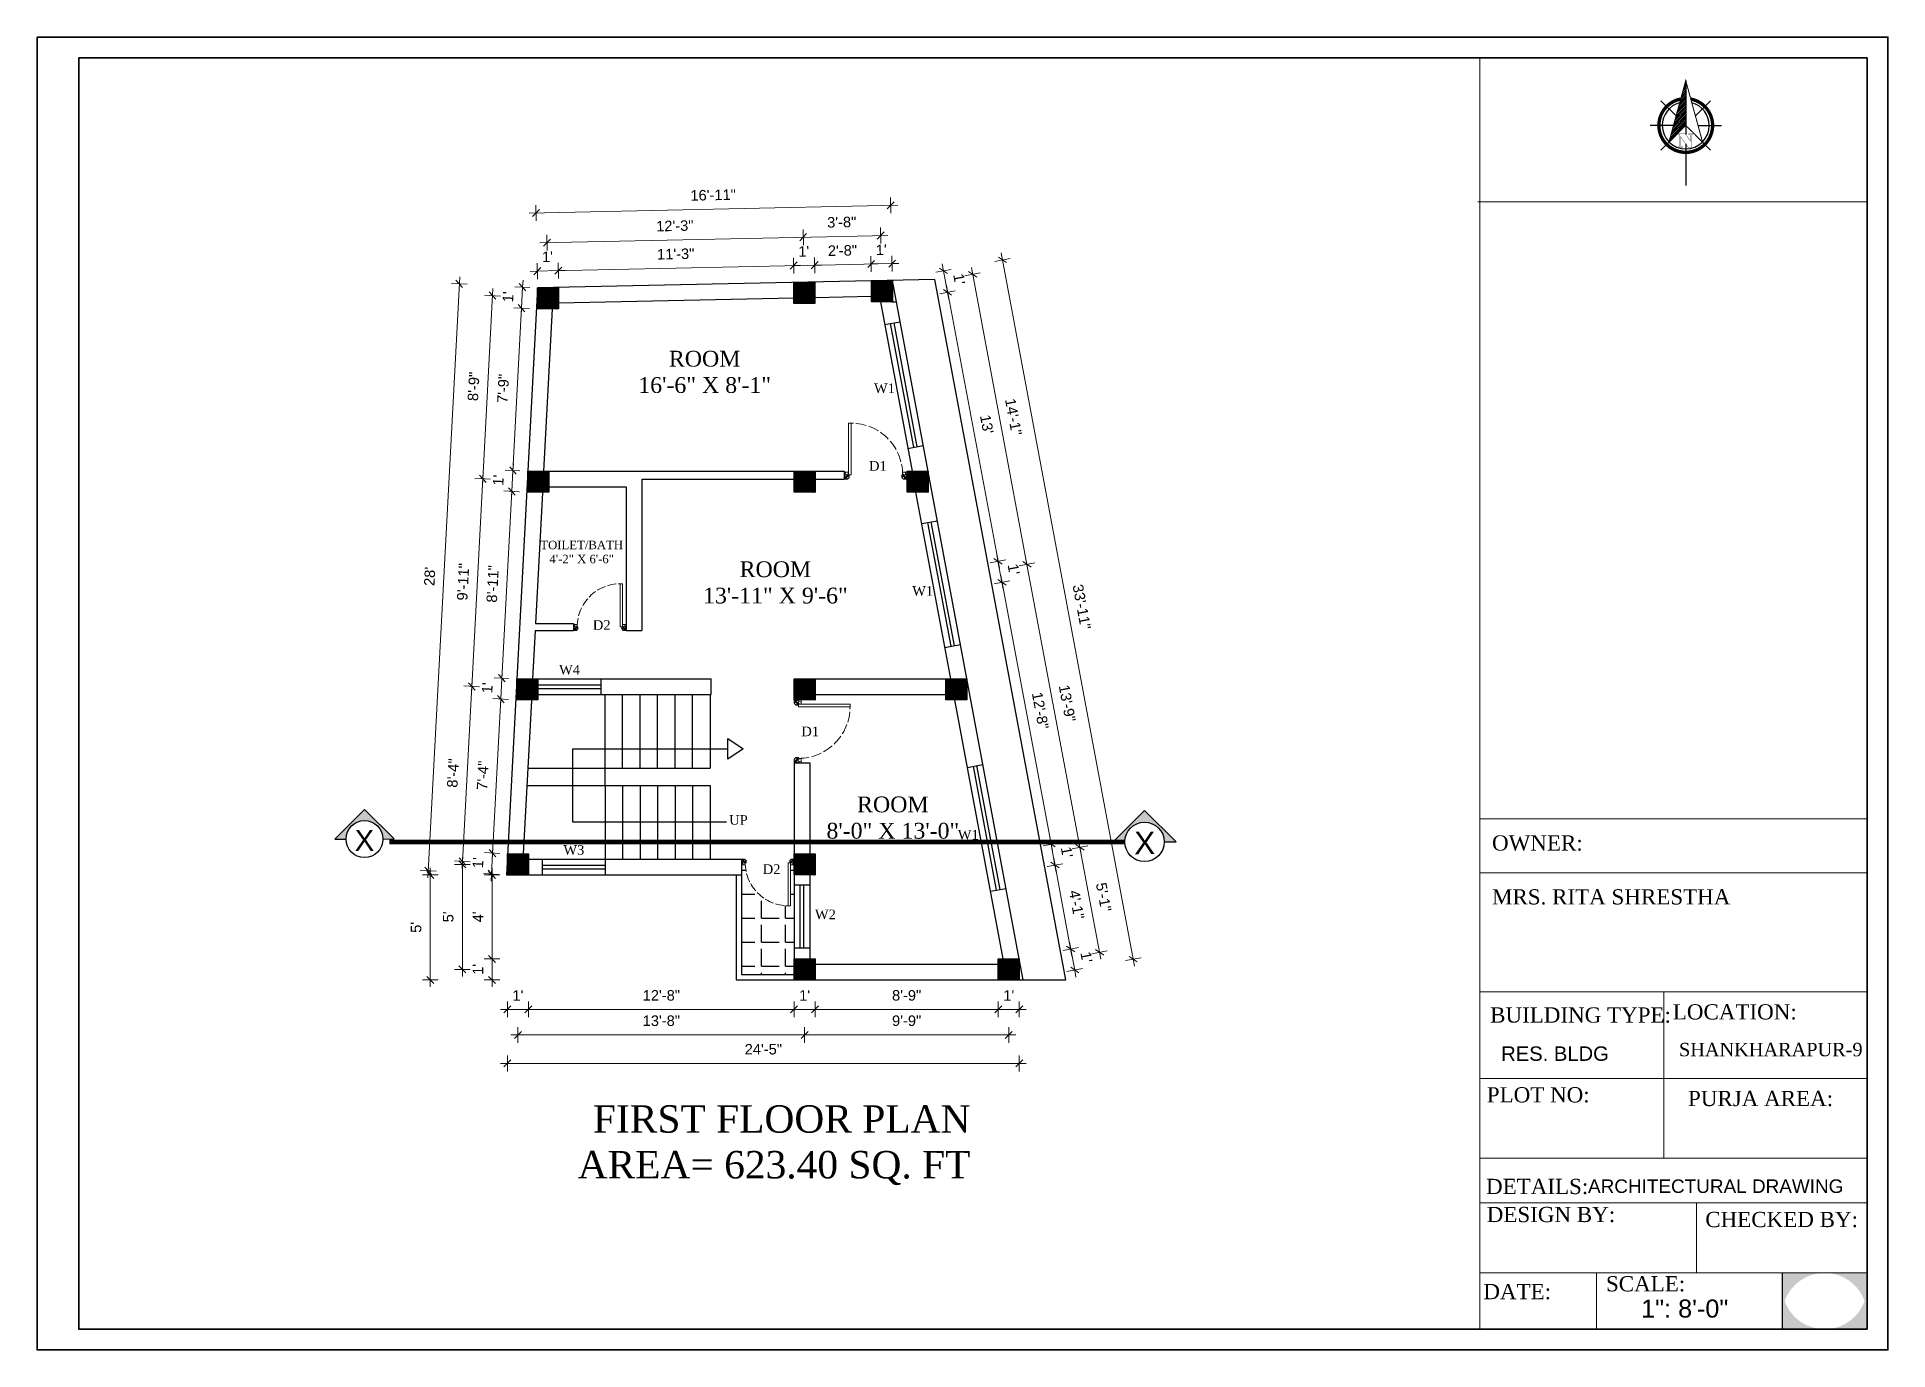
# Model space of a CAD drawing. Header units: inches. Extents: x 45643 to 88898, y -9678 to 122.
# Drawn here: x 60563 to 61621, y -6777 to -6026 of the extents above; entities that cross this region are included whole.
import ezdxf

# ---------------------------------------------------------------- set-up
doc = ezdxf.new("R2010")
doc.units = ezdxf.units.IN
doc.header["$MEASUREMENT"] = 0
for name, pattern in [('ACAD_ISO02W100', [15, 12, -3]), ('ACAD_ISO10W100', [18.5, 12, -3, 0.5, -3]), ('CONTINUA', [0])]:
    doc.linetypes.add(name, pattern=pattern)
for name, color, linetype, lineweight in [('A_Title Text', 105, 'Continuous', 60), ('Door-window', 150, 'Continuous', 9), ('DW-SEC', 24, 'Continuous', 25), ('ELEVATION', 6, 'Continuous', 30), ('hatch', 30, 'Continuous', 5), ('REBARS', 50, 'Continuous', 20), ('Siteplan', 7, 'Continuous', 30), ('Text', 7, 'Continuous', 9), ('WALL', 240, 'Continuous', 30)]:
    doc.layers.add(name, color=color, linetype=linetype, lineweight=lineweight)
doc.layers.add('AG-DIAGRAM', color=7, linetype='Continuous', true_color=0xfecc66)
doc.layers.add('DIM', color=5, linetype='Continuous')
doc.layers.add('DIMENTION', color=8, linetype='Continuous')
doc.layers.add('Normal Wall', color=7, linetype='Continuous', lineweight=35, true_color=0xffaf89)
doc.layers.add('Rear Wall', color=7, linetype='Continuous', lineweight=20, true_color=0xd4e480)
doc.styles.add('Arial', font='arial.ttf')
doc.styles.get("Standard").update_dxf_attribs({"font": 'times.ttf'})
doc.styles.add('SwissBT', font='swiss.ttf', dxfattribs={"height": 12})
doc.styles.add('text-arial', font='arial.ttf', dxfattribs={"width": 0.95})
doc.dimstyles.new('Sudeep', dxfattribs={"dimtxt": 6, "dimasz": 4, "dimexe": 4.5, "dimexo": 4.5, "dimgap": 5, "dimtad": 1, "dimdec": 0, "dimlunit": 4, "dimtxsty": 'Arial', "dimblk": 'OBLIQUE', "dimcen": 250, "dimdle": 4, "dimclrd": 86, "dimclre": 5, "dimclrt": 1, "dimadec": 0, "dimazin": 0, "dimtfac": 1, "dimtdec": 0, "dimtix": 1, "dimtmove": 1, "dimatfit": 3, "dimldrblk": 'OBLIQUE', "dimfxl": 4.5, "dimfxlon": 1, "dimfrac": 2, "dimlwd": 15, "dimlwe": 13, "dimarcsym": 0})

msp = doc.modelspace()

# ---------------------------------------------------------------- texts
at = {"color": 0}
for s, p in [('OWNER:', (61395.01, -6491.41)), ('LOCATION:', (61498.35, -6587.96))]:
    msp.add_text(s, height=8.704, dxfattribs=at).set_placement(p)
for s, insert, char_height, width, attachment_point in [('{\\fTimes New Roman|b0|i0|c0|p18;ROOM\\P16\'-6" X 8\'-1"}', (60944.95, -6205.72), 9.03, 83.2761, 2), ('{\\fTimes New Roman|b0|i0|c0|p18;W1}', (61041.73, -6224.39), 5.4869, 54.2013, 1), ('{\\fTimes New Roman|b0|i0|c0|p18;D1}', (61038.89, -6268.77), 5.4869, 54.2013, 1), ('TOILET/BATH\\P4\'-2" X 6\'-6"', (60874.66, -6314.3), 4.8175, 44.4281, 2), ('ROOM\\P13\'-11" X 9\'-6"', (60985.38, -6326.06), 9.03, 83.2761, 2), ('{\\fTimes New Roman|b0|i0|c0|p18;W1}', (61063.59, -6340.24), 5.4869, 54.2013, 1), ('{\\fTimes New Roman|b0|i0|c0|p18;D2}', (60881.05, -6365.23), 5.4869, 54.2013, 7), ('W4', (60861.74, -6385.28), 5.487, 54.2013, 1), ('{\\fTimes New Roman|b0|i0|c0|p18;D1}', (61000.2, -6420.53), 5.4869, 54.2013, 1), ('{\\fTimes New Roman|b0|i0|c0|p18;ROOM\\P8\'-0" X 13\'-0"}', (61052.53, -6460.5), 9.03, 83.2761, 2), ('{\\fTimes New Roman|b0|i0|c0|p18;UP}', (60958.99, -6471.12), 5.4869, 1396.073, 1), ('{\\fTimes New Roman|b0|i0|c0|p18;W1}', (61089.65, -6479.59), 5.4869, 54.2013, 1), ('{\\fTimes New Roman|b0|i0|c0|p18;W3}', (60864.22, -6488.28), 5.4869, 54.2013, 1), ('{\\fTimes New Roman|b0|i0|c0|p18;D2}', (60978.16, -6499.28), 5.4869, 54.2013, 1), ('{\\fTimes New Roman|b0|i0|c0|p18;W2}', (61007.98, -6525.14), 5.4869, 54.2013, 1), ('{\\fTimes New Roman|b0|i0|c0|p18;FIRST FLOOR PLAN\\PAREA= 623.40 SQ. FT}', (61096.88, -6636.99), 15.677, 251.4149, 3)]:
    msp.add_mtext(s, dxfattribs=dict(insert=insert, char_height=char_height, width=width, attachment_point=attachment_point))
at = {"layer": 'Text', "style": 'text-arial'}
for height, p in [(12, (60744.91, -6491.59)), (12.8, (61190.57, -6493.48))]:
    msp.add_text('X', height=height, rotation=0.15576, dxfattribs=at).set_placement(p)
at = {"layer": 'Text', "color": 0}
for s, height, p in [('OWNER:', 8.704, (61395.01, -6491.41)), ('MRS. RITA SHRESTHA', 8.7044, (61395.01, -6522.22)), ('LOCATION:', 8.704, (61498.35, -6587.96)), ('CHECKED BY:', 8.7044, (61516.91, -6706.65)), ('CHECKED BY:', 8.7044, (61516.91, -6706.65)), ('DATE:', 8.704, (61390.05, -6747.85)), ('SCALE:', 8.704, (61460.14, -6743.38)), ('SCALE:', 8.704, (61460.14, -6743.38))]:
    msp.add_text(s, height=height, dxfattribs=at).set_placement(p)
at = {"layer": 'Text', "color": 0, "attachment_point": 1}
for s, insert, char_height, width in [('BUILDING TYPE:', (61393.93, -6581.04), 8.7044, 148.5551), ('BUILDING TYPE:', (61393.93, -6581.04), 8.7044, 148.5551), ('PLOT NO: ', (61392.03, -6626.65), 8.704, 138.0271), ('PLOT NO: ', (61392.03, -6626.65), 8.704, 138.0271), ('PURJA AREA:', (61507.04, -6628.76), 8.7044, 197.5821), ('PURJA AREA:', (61507.04, -6628.76), 8.7044, 197.5821), ('DETAILS: ', (61391.59, -6679.04), 8.704, 138.0271), ('DESIGN BY:', (61391.99, -6695.09), 8.704, 138.0271), ('DESIGN BY:', (61391.99, -6695.09), 8.704, 138.0271)]:
    msp.add_mtext(s, dxfattribs=dict(at, insert=insert, char_height=char_height, width=width))
at = {"layer": 'Text', "color": 0, "linetype": 'ByBlock', "insert": (61501.88, -6601.31), "char_height": 7.6711, "attachment_point": 1}
msp.add_mtext_dynamic_manual_height_columns('SHANKHARAPUR-9', width=381.0351, gutter_width=1.53, heights=[0], dxfattribs=at)
at = {"layer": 'Text', "color": 0, "insert": (61400.24, -6603.34), "char_height": 8.256, "width": 163.2142, "attachment_point": 1, "style": 'SwissBT'}
msp.add_mtext('RES. BLDG', dxfattribs=at)
msp.add_mtext('RES. BLDG', dxfattribs=at)
at = {"layer": 'Text', "color": 0, "linetype": 'ByBlock', "insert": (61449.88, -6679.38), "char_height": 7.7396, "width": 268.5322, "attachment_point": 1, "style": 'SwissBT'}
msp.add_mtext('ARCHITECTURAL DRAWING', dxfattribs=at)
at = {"layer": 'Text', "color": 0, "ltscale": 0.5, "insert": (61480.23, -6748.03), "char_height": 10.319, "width": 127.5344, "attachment_point": 1, "style": 'SwissBT'}
msp.add_mtext('1": 8\'-0"', dxfattribs=at)
msp.add_mtext('1": 8\'-0"', dxfattribs=at)

# ---------------------------------------------------------------- blocks, each defined once
blk = doc.blocks.new('*X798')
at = {"color": 0}
for p, q in [((145.96, -414.6), (147.62, -412.94)), ((146.16, -413.87), (147.62, -412.41)), ((146.36, -413.14), (147.62, -411.88)), ((146.55, -412.41), (147.62, -411.35)), ((146.75, -411.68), (147.62, -410.82)), ((146.95, -410.95), (147.62, -410.29)), ((147.15, -410.22), (147.62, -409.76)), ((147.35, -409.49), (147.62, -409.23)), ((147.55, -408.76), (147.62, -408.7)), ((143.76, -422.63), (147.62, -418.77)), ((143.96, -421.9), (147.62, -418.24)), ((144.16, -421.17), (147.62, -417.71)), ((144.36, -420.44), (147.62, -417.18)), ((144.56, -419.71), (147.62, -416.65)), ((144.76, -418.98), (147.62, -416.12)), ((144.96, -418.25), (147.62, -415.59)), ((145.16, -417.52), (147.62, -415.06)), ((145.36, -416.79), (147.62, -414.53)), ((145.56, -416.06), (147.62, -414)), ((145.76, -415.33), (147.62, -413.47)), ((142.76, -426.28), (147.62, -421.42)), ((142.96, -425.55), (147.62, -420.89)), ((143.16, -424.82), (147.62, -420.36)), ((143.36, -424.09), (147.62, -419.83)), ((143.56, -423.36), (147.62, -419.3))]:
    blk.add_line(p, q, dxfattribs=at)
blk = doc.blocks.new('NORTH_15')
for p, q in [((-2.87, 2.87), (-7.37, 7.37)), ((0, 3.66), (0, 10.62)), ((2.87, 2.87), (7.37, 7.37)), ((-13.37, 0), (2.72, 0)), ((5.49, 0), (17.83, 0)), ((-2.87, -2.87), (-7.37, -7.37)), ((0, -3.66), (0, -10.62)), ((2.87, -2.87), (7.37, -7.37))]:
    blk.add_line(p, q)
at = {"const_width": 1}
for points in [[(0, -8, 1), (0, 8, 0.359415), (-7.86, 1.52, 1)], [(-7.86, -1.52, 0.359415), (0, -8, 1)]]:
    blk.add_lwpolyline(points, format="xyb", dxfattribs=at)
for points, const_width in [([(4.96, -5.01), (-13.37, 0), (4.9, 5), (0, 0), (4.96, -5.01)], 0.3), ([(5.93, -1.55), (6, -1.55), (6.07, -1.54), (6.13, -1.53), (6.17, -1.52), (6.22, -1.51), (6.26, -1.49), (6.28, -1.47), (6.3, -1.45), (6.32, -1.42), (6.33, -1.39), (6.35, -1.34), (6.36, -1.29), (6.37, -1.23), (6.38, -1.16), (6.38, -1.08), (6.38, -1), (6.54, -1), (6.54, -2.34), (6.38, -2.34), (6.38, -2.3), (6.38, -2.23), (6.38, -2.16), (6.37, -2.09), (6.36, -2.04), (6.35, -1.99), (6.33, -1.95), (6.32, -1.91), (6.3, -1.88), (6.28, -1.86), (6.26, -1.83), (6.22, -1.81), (6.18, -1.8), (6.13, -1.78), (6.07, -1.77), (6.01, -1.76), (5.95, -1.76), (2.66, -1.76), (2.66, -2.34), (2.5, -2.34), (2.5, -0.16), (4.71, 1.44), (3.14, 1.44), (3.07, 1.44), (3, 1.43), (2.94, 1.42), (2.89, 1.41), (2.85, 1.4), (2.81, 1.38), (2.78, 1.36), (2.76, 1.34), (2.74, 1.31), (2.72, 1.27), (2.7, 1.22), (2.69, 1.17), (2.68, 1.11), (2.67, 1.04), (2.66, 0.97), (2.66, 0.89), (2.66, 0.87), (2.5, 0.87), (2.5, 2.21), (2.66, 2.21), (2.66, 2.17), (2.66, 2.09), (2.67, 2.03), (2.68, 1.97), (2.69, 1.91), (2.7, 1.86), (2.71, 1.82), (2.73, 1.78), (2.75, 1.76), (2.77, 1.74), (2.8, 1.72), (2.85, 1.7), (2.89, 1.68), (2.94, 1.67), (3, 1.66), (3.07, 1.66), (3.14, 1.66), (6.54, 1.66), (6.54, 0.75), (3.33, -1.55), (5.93, -1.55), (5.93, -1.55)], 0.1)]:
    blk.add_lwpolyline(points, dxfattribs=dict(const_width=const_width))
for start, end in [(90, 164.973), (270, 90), (195.027, 270)]:
    blk.add_arc((0, 0), 7, start, end)
at = {"rotation": 90}
blk.add_blockref('*X798', (-421.89, -147.62), dxfattribs=at)
blk = doc.blocks.new('A$C0BDB7EE9')
at = {"layer": 'Siteplan', "xscale": 2.999999999999779, "yscale": 2.999999999999779, "zscale": 2.999999999999779, "rotation": 247.8612575918487}
blk.add_blockref('NORTH_15', (20.2, 49.5), dxfattribs=at)
blk = doc.blocks.new('A$C327B4BBD')
at = {"layer": 'DIMENTION', "ltscale": 0.3, "xscale": 1.171875000000082, "yscale": 1.171875000000082, "zscale": 1.171875000000082, "rotation": 112.1387424081494}
blk.add_blockref('A$C0BDB7EE9', (16.1, 0), dxfattribs=at)
blk = doc.blocks.new("D 3'")
at = {"layer": 'Door-window', "linetype": 'Continuous', "ltscale": 0.25}
for p, q in [((3749.6, -16741), (3749.6, -16711.5)), ((3751.1, -16711.5), (3749.6, -16711.5)), ((3751.1, -16741), (3751.1, -16711.5)), ((3747.1, -16743.5), (3747.1, -16739.5)), ((3747.1, -16739.5), (3749.6, -16739.5)), ((3747.1, -16743.5), (3749.1, -16743.5)), ((3749.1, -16743.5), (3750.1, -16742.5)), ((3749.6, -16741), (3751.1, -16741)), ((3750.1, -16742.5), (3750.1, -16741)), ((3780.1, -16742.5), (3780.1, -16741)), ((3780.6, -16741), (3780.1, -16741)), ((3781.1, -16743.5), (3780.1, -16742.5)), ((3783.1, -16739.5), (3780.6, -16739.5)), ((3780.6, -16739.5), (3780.6, -16741)), ((3783.1, -16743.5), (3781.1, -16743.5)), ((3783.1, -16743.5), (3783.1, -16739.5))]:
    blk.add_line(p, q, dxfattribs=at)
at = {"layer": 'Door-window', "linetype": 'ACAD_ISO02W100', "ltscale": 0.5}
blk.add_arc((3751.1, -16741), 29.5, 0, 90, dxfattribs=at)
at = {"layer": 'hatch', "color": 8}
for p, q in [((3747.1, -16743.5), (3748.2, -16739.5)), ((3747.1, -16743.5), (3749.6, -16740.4)), ((3747.1, -16743.5), (3750.1, -16741.2)), ((3783.1, -16743.5), (3780.1, -16741.2)), ((3783.1, -16743.5), (3780.6, -16740.4)), ((3783.1, -16743.5), (3782.1, -16739.5))]:
    blk.add_line(p, q, dxfattribs=at)
for centre, radius, start, end in [((3747.4, -16743.6), 2.93, 20.9872, 95.0825), ((3747.4, -16743.6), 1.42, 5.1372, 101.4864), ((3782.9, -16743.6), 2.93, 84.9175, 159.0128), ((3782.9, -16743.6), 1.42, 78.5136, 174.8628)]:
    blk.add_arc(centre, radius, start, end, dxfattribs=at)
blk = doc.blocks.new('SECTION-TAG')
at = {"layer": 'hatch'}
h = blk.add_hatch(color=256, dxfattribs=at)
h.dxf.hatch_style = 1
h.paths.add_polyline_path([(0.22, 0), (0.352, 0), (0, 0.352), (-0.352, 0), (-0.22, 0, -1)])
at = {"layer": 'AG-DIAGRAM'}
for p, q in [((0, 0.352), (-0.352, 0)), ((0.352, 0), (0, 0.352)), ((-0.352, 0), (-0.22, 0)), ((0.22, 0), (0.352, 0))]:
    blk.add_line(p, q, dxfattribs=at)
blk.add_circle((0, 0), 0.22, dxfattribs=at)
blk = doc.blocks.new('_Oblique')
at = {"color": 0, "linetype": 'ByBlock', "lineweight": -2}
blk.add_line((-0.5, -0.5), (0.5, 0.5), dxfattribs=at)
blk = doc.blocks.new('*D894')
at = {"layer": 'A_Title Text', "color": 5, "lineweight": 13, "transparency": 16777216}
for p, q in [((60849.4, -6164.7), (60849.2, -6155.7)), ((60861.4, -6164.4), (60861.2, -6155.4))]:
    blk.add_line(p, q, dxfattribs=at)
at = {"layer": 'A_Title Text', "color": 86, "lineweight": 15, "transparency": 16777216}
for p, q in [((60849.3, -6160.2), (60845.3, -6160.3)), ((60849.3, -6160.2), (60861.3, -6159.9)), ((60861.3, -6159.9), (60865.3, -6159.8))]:
    blk.add_line(p, q, dxfattribs=at)
at = {"layer": 'Defpoints', "color": 0, "transparency": 16777216}
for p in [(60861.3, -6159.9), (60849.5, -6169.8), (60861.5, -6169.6)]:
    blk.add_point(p, dxfattribs=at)
at = {"layer": 'A_Title Text', "color": 86, "lineweight": 15, "transparency": 16777216, "xscale": 4, "yscale": 4, "zscale": 4}
for p, rotation in [((60849.3, -6160.2), 1.21929869383254), ((60861.3, -6159.9), 181.2192986938325)]:
    blk.add_blockref('_Oblique', p, dxfattribs=dict(at, rotation=rotation))
at = {"layer": 'A_Title Text', "color": 1, "transparency": 16777216, "insert": (60855.1, -6152), "char_height": 6, "attachment_point": 5, "rotation": 1.2193, "style": 'Arial'}
blk.add_mtext("1'", dxfattribs=at)
blk = doc.blocks.new('*D895')
at = {"layer": 'A_Title Text', "color": 86, "lineweight": 15, "transparency": 16777216}
blk.add_line((60857.3, -6160), (60999.8, -6157), dxfattribs=at)
at = {"layer": 'A_Title Text', "color": 5, "lineweight": 13, "transparency": 16777216}
for p, q in [((60861.4, -6164.4), (60861.2, -6155.4)), ((60995.9, -6161.5), (60995.7, -6152.6))]:
    blk.add_line(p, q, dxfattribs=at)
at = {"layer": 'Defpoints', "color": 0, "transparency": 16777216}
for p in [(60995.8, -6157), (60996, -6166.7), (60861.5, -6169.6)]:
    blk.add_point(p, dxfattribs=at)
at = {"layer": 'A_Title Text', "color": 86, "lineweight": 15, "transparency": 16777216, "xscale": 4, "yscale": 4, "zscale": 4}
for p, rotation in [((60995.8, -6157), 1.219298693830114), ((60861.3, -6159.9), 181.2192986938301)]:
    blk.add_blockref('_Oblique', p, dxfattribs=dict(at, rotation=rotation))
at = {"layer": 'A_Title Text', "color": 1, "transparency": 16777216, "insert": (60928.4, -6150.4), "char_height": 6, "attachment_point": 5, "rotation": 1.2193, "style": 'Arial'}
blk.add_mtext('11\'-3"', dxfattribs=at)
blk = doc.blocks.new('*D896')
at = {"layer": 'A_Title Text', "color": 86, "lineweight": 15, "transparency": 16777216}
for p, q in [((60995.8, -6157), (60991.8, -6157.1)), ((60995.8, -6157), (61007.8, -6156.8)), ((61007.8, -6156.8), (61011.8, -6156.7))]:
    blk.add_line(p, q, dxfattribs=at)
at = {"layer": 'A_Title Text', "color": 5, "lineweight": 13, "transparency": 16777216}
for p, q in [((60995.9, -6161.5), (60995.7, -6152.6)), ((61007.9, -6161.3), (61007.7, -6152.3))]:
    blk.add_line(p, q, dxfattribs=at)
at = {"layer": 'Defpoints', "color": 0, "transparency": 16777216}
for p in [(61007.8, -6156.8), (60996, -6166.7), (61008, -6166.4)]:
    blk.add_point(p, dxfattribs=at)
at = {"layer": 'A_Title Text', "color": 86, "lineweight": 15, "transparency": 16777216, "xscale": 4, "yscale": 4, "zscale": 4}
for p, rotation in [((60995.8, -6157), 1.219298693830142), ((61007.8, -6156.8), 181.2192986938301)]:
    blk.add_blockref('_Oblique', p, dxfattribs=dict(at, rotation=rotation))
at = {"layer": 'A_Title Text', "color": 1, "transparency": 16777216, "insert": (61001.6, -6148.9), "char_height": 6, "attachment_point": 5, "rotation": 1.2193, "style": 'Arial'}
blk.add_mtext("1'", dxfattribs=at)
blk = doc.blocks.new('*D897')
at = {"layer": 'A_Title Text', "color": 86, "lineweight": 15, "transparency": 16777216}
blk.add_line((61003.8, -6156.9), (61044, -6156), dxfattribs=at)
at = {"layer": 'A_Title Text', "color": 5, "lineweight": 13, "transparency": 16777216}
for p, q in [((61007.9, -6161.3), (61007.7, -6152.3)), ((61040.1, -6160.6), (61040, -6151.6))]:
    blk.add_line(p, q, dxfattribs=at)
at = {"layer": 'Defpoints', "color": 0, "transparency": 16777216}
for p in [(61040.1, -6156.1), (61008, -6166.4), (61040.3, -6165.8)]:
    blk.add_point(p, dxfattribs=at)
at = {"layer": 'A_Title Text', "color": 86, "lineweight": 15, "transparency": 16777216, "xscale": 4, "yscale": 4, "zscale": 4}
for p, rotation in [((61007.8, -6156.8), 181.2192986938301), ((61040.1, -6156.1), 1.219298693830114)]:
    blk.add_blockref('_Oblique', p, dxfattribs=dict(at, rotation=rotation))
at = {"layer": 'A_Title Text', "color": 1, "transparency": 16777216, "insert": (61023.7, -6148.4), "char_height": 6, "attachment_point": 5, "rotation": 1.2193, "style": 'Arial'}
blk.add_mtext('2\'-8"', dxfattribs=at)
blk = doc.blocks.new('*D898')
at = {"layer": 'A_Title Text', "color": 86, "lineweight": 15, "transparency": 16777216}
for p, q in [((61040.1, -6156.1), (61036.1, -6156.2)), ((61040.1, -6156.1), (61052.1, -6155.9)), ((61052.1, -6155.9), (61056, -6155.8))]:
    blk.add_line(p, q, dxfattribs=at)
at = {"layer": 'A_Title Text', "color": 5, "lineweight": 13, "transparency": 16777216}
for p, q in [((61040.1, -6160.6), (61040, -6151.6)), ((61052.1, -6160.4), (61052, -6151.4))]:
    blk.add_line(p, q, dxfattribs=at)
at = {"layer": 'Defpoints', "color": 0, "transparency": 16777216}
for p in [(61052.1, -6155.9), (61040.3, -6165.8), (61052.3, -6165.5)]:
    blk.add_point(p, dxfattribs=at)
at = {"layer": 'A_Title Text', "color": 86, "lineweight": 15, "transparency": 16777216, "xscale": 4, "yscale": 4, "zscale": 4}
for p, rotation in [((61040.1, -6156.1), 1.219298693830142), ((61052.1, -6155.9), 181.2192986938301)]:
    blk.add_blockref('_Oblique', p, dxfattribs=dict(at, rotation=rotation))
at = {"layer": 'A_Title Text', "color": 1, "transparency": 16777216, "insert": (61045.9, -6148), "char_height": 6, "attachment_point": 5, "rotation": 1.2193, "style": 'Arial'}
blk.add_mtext("1'", dxfattribs=at)
blk = doc.blocks.new('*D899')
at = {"layer": 'A_Title Text', "color": 5, "lineweight": 13, "transparency": 16777216}
for p, q in [((61001.4, -6145.3), (61001.2, -6136.3)), ((60854.9, -6148.4), (60854.7, -6139.4))]:
    blk.add_line(p, q, dxfattribs=at)
at = {"layer": 'A_Title Text', "color": 86, "lineweight": 15, "transparency": 16777216}
blk.add_line((60850.8, -6144), (61005.3, -6140.7), dxfattribs=at)
at = {"layer": 'Defpoints', "color": 0, "transparency": 16777216}
for p in [(61001.3, -6140.8), (60855.5, -6175.8), (61002, -6172.7)]:
    blk.add_point(p, dxfattribs=at)
at = {"layer": 'A_Title Text', "color": 86, "lineweight": 15, "transparency": 16777216, "xscale": 4, "yscale": 4, "zscale": 4}
for p, rotation in [((60854.8, -6143.9), 181.2201277268302), ((61001.3, -6140.8), 1.220127726830222)]:
    blk.add_blockref('_Oblique', p, dxfattribs=dict(at, rotation=rotation))
at = {"layer": 'A_Title Text', "color": 1, "transparency": 16777216, "insert": (60927.9, -6134.3), "char_height": 6, "attachment_point": 5, "rotation": 1.2201, "style": 'Arial'}
blk.add_mtext('12\'-3"', dxfattribs=at)
blk = doc.blocks.new('*D900')
at = {"layer": 'A_Title Text', "color": 5, "lineweight": 13, "transparency": 16777216}
for p, q in [((61001.4, -6145.3), (61001.2, -6136.3)), ((61045.7, -6144.3), (61045.5, -6135.3))]:
    blk.add_line(p, q, dxfattribs=at)
at = {"layer": 'A_Title Text', "color": 86, "lineweight": 15, "transparency": 16777216}
blk.add_line((60997.3, -6140.9), (61049.6, -6139.8), dxfattribs=at)
at = {"layer": 'Defpoints', "color": 0, "transparency": 16777216}
for p in [(61045.6, -6139.8), (61002, -6172.7), (61046.3, -6171.8)]:
    blk.add_point(p, dxfattribs=at)
at = {"layer": 'A_Title Text', "color": 86, "lineweight": 15, "transparency": 16777216, "xscale": 4, "yscale": 4, "zscale": 4}
for p, rotation in [((61001.3, -6140.8), 181.2201277268383), ((61045.6, -6139.8), 1.220127726838364)]:
    blk.add_blockref('_Oblique', p, dxfattribs=dict(at, rotation=rotation))
at = {"layer": 'A_Title Text', "color": 1, "transparency": 16777216, "insert": (61023.3, -6132.2), "char_height": 6, "attachment_point": 5, "rotation": 1.2201, "style": 'Arial'}
blk.add_mtext('3\'-8"', dxfattribs=at)
blk = doc.blocks.new('*D859')
at = {"layer": 'A_Title Text', "color": 86, "lineweight": 15, "transparency": 16777216}
blk.add_line((60844.6, -6127), (61055.3, -6122.5), dxfattribs=at)
at = {"layer": 'A_Title Text', "color": 5, "lineweight": 13, "transparency": 16777216}
for p, q in [((60848.7, -6131.4), (60848.5, -6122.4)), ((61051.4, -6127.1), (61051.2, -6118.1))]:
    blk.add_line(p, q, dxfattribs=at)
at = {"layer": 'Defpoints', "color": 0, "transparency": 16777216}
for p in [(61051.3, -6122.6), (61052.3, -6165.5), (60849.5, -6169.8)]:
    blk.add_point(p, dxfattribs=at)
at = {"layer": 'A_Title Text', "color": 86, "lineweight": 15, "transparency": 16777216, "xscale": 4, "yscale": 4, "zscale": 4}
for p, rotation in [((60848.6, -6126.9), 181.219298693352), ((61051.3, -6122.6), 1.219298693351924)]:
    blk.add_blockref('_Oblique', p, dxfattribs=dict(at, rotation=rotation))
at = {"layer": 'A_Title Text', "color": 1, "transparency": 16777216, "insert": (60949.8, -6116.7), "char_height": 6, "attachment_point": 5, "rotation": 1.2193, "style": 'Arial'}
blk.add_mtext('16\'-11"', dxfattribs=at)
blk = doc.blocks.new('*D860')
at = {"layer": 'A_Title Text', "color": 86, "lineweight": 15, "transparency": 16777216}
blk.add_line((60805, -6163.4), (60786.7, -6506.9), dxfattribs=at)
at = {"layer": 'A_Title Text', "color": 5, "lineweight": 13, "transparency": 16777216}
for p, q in [((60809.2, -6167.7), (60800.3, -6167.2)), ((60791.4, -6503.1), (60782.4, -6502.6))]:
    blk.add_line(p, q, dxfattribs=at)
at = {"layer": 'Defpoints', "color": 0, "transparency": 16777216}
for p in [(60849.5, -6169.8), (60786.9, -6502.9), (60831.6, -6505.3)]:
    blk.add_point(p, dxfattribs=at)
at = {"layer": 'A_Title Text', "color": 86, "lineweight": 15, "transparency": 16777216, "xscale": 4, "yscale": 4, "zscale": 4}
for p, rotation in [((60804.7, -6167.4), 86.95153107106873), ((60786.9, -6502.9), 266.9515310710688)]:
    blk.add_blockref('_Oblique', p, dxfattribs=dict(at, rotation=rotation))
at = {"layer": 'A_Title Text', "color": 1, "transparency": 16777216, "insert": (60787.8, -6334.7), "char_height": 6, "attachment_point": 5, "rotation": 86.9515, "style": 'Arial'}
blk.add_mtext("28'", dxfattribs=at)
blk = doc.blocks.new('*D887')
at = {"layer": 'A_Title Text', "color": 5, "lineweight": 13, "transparency": 16777216}
for p, q in [((60792.6, -6505.3), (60783.6, -6505.3)), ((60792.6, -6565.3), (60783.6, -6565.3))]:
    blk.add_line(p, q, dxfattribs=at)
at = {"layer": 'A_Title Text', "color": 86, "lineweight": 15, "transparency": 16777216}
blk.add_line((60788.1, -6501.3), (60788.1, -6569.3), dxfattribs=at)
at = {"layer": 'Defpoints', "color": 0, "transparency": 16777216}
for p in [(61005.1, -6505.3), (60788.1, -6565.3), (61005.1, -6565.3)]:
    blk.add_point(p, dxfattribs=at)
at = {"layer": 'A_Title Text', "color": 86, "lineweight": 15, "transparency": 16777216, "xscale": 4, "yscale": 4, "zscale": 4}
for p, rotation in [((60788.1, -6505.3), 90), ((60788.1, -6565.3), 270)]:
    blk.add_blockref('_Oblique', p, dxfattribs=dict(at, rotation=rotation))
at = {"layer": 'A_Title Text', "color": 1, "transparency": 16777216, "insert": (60780, -6535.3), "char_height": 6, "attachment_point": 5, "rotation": 90, "style": 'Arial'}
blk.add_mtext("5'", dxfattribs=at)
blk = doc.blocks.new('*D888')
at = {"layer": 'A_Title Text', "color": 5, "lineweight": 13, "transparency": 16777216}
for p, q in [((60832.2, -6577.7), (60832.2, -6586.7)), ((60844.2, -6577.7), (60844.2, -6586.7))]:
    blk.add_line(p, q, dxfattribs=at)
at = {"layer": 'A_Title Text', "color": 86, "lineweight": 15, "transparency": 16777216}
for p, q in [((60832.2, -6582.2), (60828.2, -6582.2)), ((60832.2, -6582.2), (60844.2, -6582.2)), ((60844.2, -6582.2), (60848.2, -6582.2))]:
    blk.add_line(p, q, dxfattribs=at)
at = {"layer": 'Defpoints', "color": 0, "transparency": 16777216}
for p in [(60832.2, -6505.3), (60844.2, -6505.3), (60844.2, -6582.2)]:
    blk.add_point(p, dxfattribs=at)
at = {"layer": 'A_Title Text', "color": 86, "lineweight": 15, "transparency": 16777216, "xscale": 4, "yscale": 4, "zscale": 4}
blk.add_blockref('_Oblique', (60832.2, -6582.2), dxfattribs=at)
at = {"layer": 'A_Title Text', "color": 86, "lineweight": 15, "transparency": 16777216, "xscale": 4, "yscale": 4, "zscale": 4, "rotation": 180}
blk.add_blockref('_Oblique', (60844.2, -6582.2), dxfattribs=at)
at = {"layer": 'A_Title Text', "color": 1, "transparency": 16777216, "insert": (60838.2, -6574.2), "char_height": 6, "attachment_point": 5, "style": 'Arial'}
blk.add_mtext("1'", dxfattribs=at)
blk = doc.blocks.new('*D889')
at = {"layer": 'A_Title Text', "color": 5, "lineweight": 13, "transparency": 16777216}
for p, q in [((60844.2, -6577.7), (60844.2, -6586.7)), ((60996.1, -6577.7), (60996.1, -6586.7))]:
    blk.add_line(p, q, dxfattribs=at)
at = {"layer": 'A_Title Text', "color": 86, "lineweight": 15, "transparency": 16777216}
blk.add_line((60840.2, -6582.2), (61000.1, -6582.2), dxfattribs=at)
at = {"layer": 'Defpoints', "color": 0, "transparency": 16777216}
for p in [(60844.2, -6505.3), (60996.1, -6565.3), (60996.1, -6582.2)]:
    blk.add_point(p, dxfattribs=at)
at = {"layer": 'A_Title Text', "color": 86, "lineweight": 15, "transparency": 16777216, "xscale": 4, "yscale": 4, "zscale": 4, "rotation": 180}
blk.add_blockref('_Oblique', (60844.2, -6582.2), dxfattribs=at)
at = {"layer": 'A_Title Text', "color": 86, "lineweight": 15, "transparency": 16777216, "xscale": 4, "yscale": 4, "zscale": 4}
blk.add_blockref('_Oblique', (60996.1, -6582.2), dxfattribs=at)
at = {"layer": 'A_Title Text', "color": 1, "transparency": 16777216, "insert": (60920.2, -6574.2), "char_height": 6, "attachment_point": 5, "style": 'Arial'}
blk.add_mtext('12\'-8"', dxfattribs=at)
blk = doc.blocks.new('*D890')
at = {"layer": 'A_Title Text', "color": 5, "lineweight": 13, "transparency": 16777216}
for p, q in [((60996.1, -6577.7), (60996.1, -6586.7)), ((61008.1, -6577.7), (61008.1, -6586.7))]:
    blk.add_line(p, q, dxfattribs=at)
at = {"layer": 'A_Title Text', "color": 86, "lineweight": 15, "transparency": 16777216}
for p, q in [((60996.1, -6582.2), (60992.1, -6582.2)), ((60996.1, -6582.2), (61008.1, -6582.2)), ((61008.1, -6582.2), (61012.1, -6582.2))]:
    blk.add_line(p, q, dxfattribs=at)
at = {"layer": 'Defpoints', "color": 0, "transparency": 16777216}
for p in [(60996.1, -6565.3), (61008.1, -6565.3), (61008.1, -6582.2)]:
    blk.add_point(p, dxfattribs=at)
at = {"layer": 'A_Title Text', "color": 86, "lineweight": 15, "transparency": 16777216, "xscale": 4, "yscale": 4, "zscale": 4}
blk.add_blockref('_Oblique', (60996.1, -6582.2), dxfattribs=at)
at = {"layer": 'A_Title Text', "color": 86, "lineweight": 15, "transparency": 16777216, "xscale": 4, "yscale": 4, "zscale": 4, "rotation": 180}
blk.add_blockref('_Oblique', (61008.1, -6582.2), dxfattribs=at)
at = {"layer": 'A_Title Text', "color": 1, "transparency": 16777216, "insert": (61002.1, -6574.2), "char_height": 6, "attachment_point": 5, "style": 'Arial'}
blk.add_mtext("1'", dxfattribs=at)
blk = doc.blocks.new('*D891')
at = {"layer": 'A_Title Text', "color": 5, "lineweight": 13, "transparency": 16777216}
for p, q in [((61008.1, -6577.7), (61008.1, -6586.7)), ((61112.8, -6577.7), (61112.8, -6586.7))]:
    blk.add_line(p, q, dxfattribs=at)
at = {"layer": 'A_Title Text', "color": 86, "lineweight": 15, "transparency": 16777216}
blk.add_line((61004.1, -6582.2), (61116.8, -6582.2), dxfattribs=at)
at = {"layer": 'Defpoints', "color": 0, "transparency": 16777216}
for p in [(61008.1, -6565.3), (61112.8, -6565.3), (61112.8, -6582.2)]:
    blk.add_point(p, dxfattribs=at)
at = {"layer": 'A_Title Text', "color": 86, "lineweight": 15, "transparency": 16777216, "xscale": 4, "yscale": 4, "zscale": 4, "rotation": 180}
blk.add_blockref('_Oblique', (61008.1, -6582.2), dxfattribs=at)
at = {"layer": 'A_Title Text', "color": 86, "lineweight": 15, "transparency": 16777216, "xscale": 4, "yscale": 4, "zscale": 4}
blk.add_blockref('_Oblique', (61112.8, -6582.2), dxfattribs=at)
at = {"layer": 'A_Title Text', "color": 1, "transparency": 16777216, "insert": (61060.4, -6574.2), "char_height": 6, "attachment_point": 5, "style": 'Arial'}
blk.add_mtext('8\'-9"', dxfattribs=at)
blk = doc.blocks.new('*D892')
at = {"layer": 'A_Title Text', "color": 5, "lineweight": 13, "transparency": 16777216}
for p, q in [((61112.8, -6577.7), (61112.8, -6586.7)), ((61124.8, -6577.7), (61124.8, -6586.7))]:
    blk.add_line(p, q, dxfattribs=at)
at = {"layer": 'A_Title Text', "color": 86, "lineweight": 15, "transparency": 16777216}
for p, q in [((61112.8, -6582.2), (61108.8, -6582.2)), ((61112.8, -6582.2), (61124.8, -6582.2)), ((61124.8, -6582.2), (61128.8, -6582.2))]:
    blk.add_line(p, q, dxfattribs=at)
at = {"layer": 'Defpoints', "color": 0, "transparency": 16777216}
for p in [(61112.8, -6565.3), (61124.8, -6565.3), (61124.8, -6582.2)]:
    blk.add_point(p, dxfattribs=at)
at = {"layer": 'A_Title Text', "color": 86, "lineweight": 15, "transparency": 16777216, "xscale": 4, "yscale": 4, "zscale": 4}
blk.add_blockref('_Oblique', (61112.8, -6582.2), dxfattribs=at)
at = {"layer": 'A_Title Text', "color": 86, "lineweight": 15, "transparency": 16777216, "xscale": 4, "yscale": 4, "zscale": 4, "rotation": 180}
blk.add_blockref('_Oblique', (61124.8, -6582.2), dxfattribs=at)
at = {"layer": 'A_Title Text', "color": 1, "transparency": 16777216, "insert": (61118.8, -6574.2), "char_height": 6, "attachment_point": 5, "style": 'Arial'}
blk.add_mtext("1'", dxfattribs=at)
blk = doc.blocks.new('*D861')
at = {"layer": 'A_Title Text', "color": 86, "lineweight": 15, "transparency": 16777216}
blk.add_line((60834.2, -6596.8), (61006.1, -6596.8), dxfattribs=at)
at = {"layer": 'A_Title Text', "color": 5, "lineweight": 13, "transparency": 16777216}
for p, q in [((60838.2, -6592.3), (60838.2, -6601.3)), ((61002.1, -6592.3), (61002.1, -6601.3))]:
    blk.add_line(p, q, dxfattribs=at)
at = {"layer": 'Defpoints', "color": 0, "transparency": 16777216}
for p in [(60838.2, -6499.3), (61002.1, -6499.3), (61002.1, -6596.8)]:
    blk.add_point(p, dxfattribs=at)
at = {"layer": 'A_Title Text', "color": 86, "lineweight": 15, "transparency": 16777216, "xscale": 4, "yscale": 4, "zscale": 4, "rotation": 180}
blk.add_blockref('_Oblique', (60838.2, -6596.8), dxfattribs=at)
at = {"layer": 'A_Title Text', "color": 86, "lineweight": 15, "transparency": 16777216, "xscale": 4, "yscale": 4, "zscale": 4}
blk.add_blockref('_Oblique', (61002.1, -6596.8), dxfattribs=at)
at = {"layer": 'A_Title Text', "color": 1, "transparency": 16777216, "insert": (60920.2, -6588.7), "char_height": 6, "attachment_point": 5, "style": 'Arial'}
blk.add_mtext('13\'-8"', dxfattribs=at)
blk = doc.blocks.new('*D893')
at = {"layer": 'A_Title Text', "color": 86, "lineweight": 15, "transparency": 16777216}
blk.add_line((60998.1, -6596.8), (61122.8, -6596.8), dxfattribs=at)
at = {"layer": 'A_Title Text', "color": 5, "lineweight": 13, "transparency": 16777216}
for p, q in [((61002.1, -6592.3), (61002.1, -6601.3)), ((61118.8, -6592.3), (61118.8, -6601.3))]:
    blk.add_line(p, q, dxfattribs=at)
at = {"layer": 'Defpoints', "color": 0, "transparency": 16777216}
for p in [(61002.1, -6499.3), (61118.8, -6559.3), (61118.8, -6596.8)]:
    blk.add_point(p, dxfattribs=at)
at = {"layer": 'A_Title Text', "color": 86, "lineweight": 15, "transparency": 16777216, "xscale": 4, "yscale": 4, "zscale": 4, "rotation": 180}
blk.add_blockref('_Oblique', (61002.1, -6596.8), dxfattribs=at)
at = {"layer": 'A_Title Text', "color": 86, "lineweight": 15, "transparency": 16777216, "xscale": 4, "yscale": 4, "zscale": 4}
blk.add_blockref('_Oblique', (61118.8, -6596.8), dxfattribs=at)
at = {"layer": 'A_Title Text', "color": 1, "transparency": 16777216, "insert": (61060.4, -6588.7), "char_height": 6, "attachment_point": 5, "style": 'Arial'}
blk.add_mtext('9\'-9"', dxfattribs=at)
blk = doc.blocks.new('*D862')
at = {"layer": 'A_Title Text', "color": 5, "lineweight": 13, "transparency": 16777216}
for p, q in [((60832.2, -6608.6), (60832.2, -6617.6)), ((61124.8, -6608.6), (61124.8, -6617.6))]:
    blk.add_line(p, q, dxfattribs=at)
at = {"layer": 'A_Title Text', "color": 86, "lineweight": 15, "transparency": 16777216}
blk.add_line((60828.2, -6613.1), (61128.8, -6613.1), dxfattribs=at)
at = {"layer": 'Defpoints', "color": 0, "transparency": 16777216}
for p in [(60832.2, -6505.3), (61124.8, -6565.3), (61124.8, -6613.1)]:
    blk.add_point(p, dxfattribs=at)
at = {"layer": 'A_Title Text', "color": 86, "lineweight": 15, "transparency": 16777216, "xscale": 4, "yscale": 4, "zscale": 4, "rotation": 180}
blk.add_blockref('_Oblique', (60832.2, -6613.1), dxfattribs=at)
at = {"layer": 'A_Title Text', "color": 86, "lineweight": 15, "transparency": 16777216, "xscale": 4, "yscale": 4, "zscale": 4}
blk.add_blockref('_Oblique', (61124.8, -6613.1), dxfattribs=at)
at = {"layer": 'A_Title Text', "color": 1, "transparency": 16777216, "insert": (60978.5, -6605), "char_height": 6, "attachment_point": 5, "style": 'Arial'}
blk.add_mtext('24\'-5"', dxfattribs=at)
blk = doc.blocks.new('*D863')
at = {"layer": 'A_Title Text', "color": 5, "lineweight": 13, "transparency": 16777216}
for p, q in [((60827.8, -6493), (60819.2, -6492.6)), ((60827.1, -6505), (60818.6, -6504.6))]:
    blk.add_line(p, q, dxfattribs=at)
at = {"layer": 'A_Title Text', "color": 86, "lineweight": 15, "transparency": 16777216}
for p, q in [((60823.1, -6504.8), (60823.7, -6492.8)), ((60823.7, -6492.8), (60823.9, -6488.8)), ((60823.1, -6504.8), (60822.9, -6508.8))]:
    blk.add_line(p, q, dxfattribs=at)
at = {"layer": 'Defpoints', "color": 0, "transparency": 16777216}
for p in [(60823.7, -6492.8), (60832.2, -6493.3), (60831.6, -6505.3)]:
    blk.add_point(p, dxfattribs=at)
at = {"layer": 'A_Title Text', "color": 86, "lineweight": 15, "transparency": 16777216, "xscale": 4, "yscale": 4, "zscale": 4}
for p, rotation in [((60823.7, -6492.8), 266.9515310710516), ((60823.1, -6504.8), 86.9515310710517)]:
    blk.add_blockref('_Oblique', p, dxfattribs=dict(at, rotation=rotation))
at = {"layer": 'A_Title Text', "color": 1, "transparency": 16777216, "insert": (60815.4, -6498.4), "char_height": 6, "attachment_point": 5, "rotation": 86.9515, "style": 'Arial'}
blk.add_mtext("1'", dxfattribs=at)
blk = doc.blocks.new('*D864')
at = {"layer": 'A_Title Text', "color": 86, "lineweight": 15, "transparency": 16777216}
blk.add_line((60823.5, -6496.8), (60828.6, -6400.8), dxfattribs=at)
at = {"layer": 'A_Title Text', "color": 5, "lineweight": 13, "transparency": 16777216}
for p, q in [((60832.9, -6405), (60823.9, -6404.5)), ((60827.8, -6493), (60819.2, -6492.6))]:
    blk.add_line(p, q, dxfattribs=at)
at = {"layer": 'Defpoints', "color": 0, "transparency": 16777216}
for p in [(60828.4, -6404.8), (60837.6, -6405.3), (60832.2, -6493.3)]:
    blk.add_point(p, dxfattribs=at)
at = {"layer": 'A_Title Text', "color": 86, "lineweight": 15, "transparency": 16777216, "xscale": 4, "yscale": 4, "zscale": 4}
for p, rotation in [((60828.4, -6404.8), 86.95153107111462), ((60823.7, -6492.8), 266.9515310711146)]:
    blk.add_blockref('_Oblique', p, dxfattribs=dict(at, rotation=rotation))
at = {"layer": 'A_Title Text', "color": 1, "transparency": 16777216, "insert": (60818.1, -6448.4), "char_height": 6, "attachment_point": 5, "rotation": 86.9515, "style": 'Arial'}
blk.add_mtext('7\'-4"', dxfattribs=at)
blk = doc.blocks.new('*D865')
at = {"layer": 'A_Title Text', "color": 86, "lineweight": 15, "transparency": 16777216}
for p, q in [((60829, -6392.8), (60829.3, -6388.8)), ((60828.4, -6404.8), (60829, -6392.8)), ((60828.4, -6404.8), (60828.2, -6408.8))]:
    blk.add_line(p, q, dxfattribs=at)
at = {"layer": 'A_Title Text', "color": 5, "lineweight": 13, "transparency": 16777216}
for p, q in [((60833.1, -6393), (60824.6, -6392.6)), ((60832.9, -6405), (60823.9, -6404.5))]:
    blk.add_line(p, q, dxfattribs=at)
at = {"layer": 'Defpoints', "color": 0, "transparency": 16777216}
for p in [(60829, -6392.8), (60837.6, -6393.3), (60837.6, -6405.3)]:
    blk.add_point(p, dxfattribs=at)
at = {"layer": 'A_Title Text', "color": 86, "lineweight": 15, "transparency": 16777216, "xscale": 4, "yscale": 4, "zscale": 4}
for p, rotation in [((60829, -6392.8), 266.9515310711146), ((60828.4, -6404.8), 86.95153107111462)]:
    blk.add_blockref('_Oblique', p, dxfattribs=dict(at, rotation=rotation))
at = {"layer": 'A_Title Text', "color": 1, "transparency": 16777216, "insert": (60820.7, -6398.4), "char_height": 6, "attachment_point": 5, "rotation": 86.9515, "style": 'Arial'}
blk.add_mtext("1'", dxfattribs=at)
blk = doc.blocks.new('*D866')
at = {"layer": 'A_Title Text', "color": 86, "lineweight": 15, "transparency": 16777216}
blk.add_line((60828.8, -6396.8), (60834.9, -6282.1), dxfattribs=at)
at = {"layer": 'A_Title Text', "color": 5, "lineweight": 13, "transparency": 16777216}
for p, q in [((60839.2, -6286.3), (60830.2, -6285.8)), ((60833.1, -6393), (60824.6, -6392.6))]:
    blk.add_line(p, q, dxfattribs=at)
at = {"layer": 'Defpoints', "color": 0, "transparency": 16777216}
for p in [(60834.7, -6286.1), (60843.9, -6286.6), (60837.6, -6393.3)]:
    blk.add_point(p, dxfattribs=at)
at = {"layer": 'A_Title Text', "color": 86, "lineweight": 15, "transparency": 16777216, "xscale": 4, "yscale": 4, "zscale": 4}
for p, rotation in [((60834.7, -6286.1), 86.95153107111462), ((60829, -6392.8), 266.9515310711146)]:
    blk.add_blockref('_Oblique', p, dxfattribs=dict(at, rotation=rotation))
at = {"layer": 'A_Title Text', "color": 1, "transparency": 16777216, "insert": (60823.8, -6339), "char_height": 6, "attachment_point": 5, "rotation": 86.9515, "style": 'Arial'}
blk.add_mtext('8\'-11"', dxfattribs=at)
blk = doc.blocks.new('*D867')
at = {"layer": 'A_Title Text', "color": 86, "lineweight": 15, "transparency": 16777216}
for p, q in [((60840.9, -6169.4), (60841.2, -6165.4)), ((60840.3, -6181.3), (60840.9, -6169.4)), ((60840.3, -6181.3), (60840.1, -6185.3))]:
    blk.add_line(p, q, dxfattribs=at)
at = {"layer": 'A_Title Text', "color": 5, "lineweight": 13, "transparency": 16777216}
for p, q in [((60845, -6169.6), (60836.5, -6169.1)), ((60844.8, -6181.6), (60835.8, -6181.1))]:
    blk.add_line(p, q, dxfattribs=at)
at = {"layer": 'Defpoints', "color": 0, "transparency": 16777216}
for p in [(60840.9, -6169.4), (60849.5, -6169.8), (60849.5, -6181.8)]:
    blk.add_point(p, dxfattribs=at)
at = {"layer": 'A_Title Text', "color": 86, "lineweight": 15, "transparency": 16777216, "xscale": 4, "yscale": 4, "zscale": 4}
for p, rotation in [((60840.9, -6169.4), 266.9515310711146), ((60840.3, -6181.3), 86.95153107111462)]:
    blk.add_blockref('_Oblique', p, dxfattribs=dict(at, rotation=rotation))
at = {"layer": 'A_Title Text', "color": 1, "transparency": 16777216, "insert": (60832.6, -6174.9), "char_height": 6, "attachment_point": 5, "rotation": 86.9515, "style": 'Arial'}
blk.add_mtext("1'", dxfattribs=at)
blk = doc.blocks.new('*D868')
at = {"layer": 'A_Title Text', "color": 86, "lineweight": 15, "transparency": 16777216}
blk.add_line((60806.3, -6501.6), (60812, -6393.6), dxfattribs=at)
at = {"layer": 'A_Title Text', "color": 5, "lineweight": 13, "transparency": 16777216}
for p, q in [((60816.3, -6397.8), (60807.3, -6397.3)), ((60811, -6497.8), (60802, -6497.3))]:
    blk.add_line(p, q, dxfattribs=at)
at = {"layer": 'Defpoints', "color": 0, "transparency": 16777216}
for p in [(60811.8, -6397.6), (60843.6, -6399.3), (60838.2, -6499.3)]:
    blk.add_point(p, dxfattribs=at)
at = {"layer": 'A_Title Text', "color": 86, "lineweight": 15, "transparency": 16777216, "xscale": 4, "yscale": 4, "zscale": 4}
for p, rotation in [((60811.8, -6397.6), 86.95153107107103), ((60806.5, -6497.6), 266.951531071071)]:
    blk.add_blockref('_Oblique', p, dxfattribs=dict(at, rotation=rotation))
at = {"layer": 'A_Title Text', "color": 1, "transparency": 16777216, "insert": (60801.1, -6447.1), "char_height": 6, "attachment_point": 5, "rotation": 86.9515, "style": 'Arial'}
blk.add_mtext('8\'-4"', dxfattribs=at)
blk = doc.blocks.new('*D869')
at = {"layer": 'A_Title Text', "color": 86, "lineweight": 15, "transparency": 16777216}
blk.add_line((60817.9, -6282.9), (60823.9, -6170.1), dxfattribs=at)
at = {"layer": 'A_Title Text', "color": 5, "lineweight": 13, "transparency": 16777216}
for p, q in [((60828.2, -6174.4), (60819.2, -6173.9)), ((60822.6, -6279.1), (60813.6, -6278.6))]:
    blk.add_line(p, q, dxfattribs=at)
at = {"layer": 'Defpoints', "color": 0, "transparency": 16777216}
for p in [(60823.7, -6174.1), (60855.5, -6175.8), (60849.9, -6280.6)]:
    blk.add_point(p, dxfattribs=at)
at = {"layer": 'A_Title Text', "color": 86, "lineweight": 15, "transparency": 16777216, "xscale": 4, "yscale": 4, "zscale": 4}
for p, rotation in [((60823.7, -6174.1), 86.95153107111462), ((60818.1, -6278.9), 266.9515310711146)]:
    blk.add_blockref('_Oblique', p, dxfattribs=dict(at, rotation=rotation))
at = {"layer": 'A_Title Text', "color": 1, "transparency": 16777216, "insert": (60812.9, -6226.1), "char_height": 6, "attachment_point": 5, "rotation": 86.9515, "style": 'Arial'}
blk.add_mtext('8\'-9"', dxfattribs=at)
blk = doc.blocks.new('*D870')
at = {"layer": 'A_Title Text', "color": 5, "lineweight": 13, "transparency": 16777216}
for p, q in [((60827.9, -6505.3), (60818.9, -6505.3)), ((60827.9, -6553.3), (60818.9, -6553.3))]:
    blk.add_line(p, q, dxfattribs=at)
at = {"layer": 'A_Title Text', "color": 86, "lineweight": 15, "transparency": 16777216}
blk.add_line((60823.4, -6501.3), (60823.4, -6557.3), dxfattribs=at)
at = {"layer": 'Defpoints', "color": 0, "transparency": 16777216}
for p in [(60996.1, -6505.3), (60823.4, -6553.3), (60996.1, -6553.3)]:
    blk.add_point(p, dxfattribs=at)
at = {"layer": 'A_Title Text', "color": 86, "lineweight": 15, "transparency": 16777216, "xscale": 4, "yscale": 4, "zscale": 4}
for p, rotation in [((60823.4, -6505.3), 90), ((60823.4, -6553.3), 270)]:
    blk.add_blockref('_Oblique', p, dxfattribs=dict(at, rotation=rotation))
at = {"layer": 'A_Title Text', "color": 1, "transparency": 16777216, "insert": (60815.4, -6529.3), "char_height": 6, "attachment_point": 5, "rotation": 90, "style": 'Arial'}
blk.add_mtext("4'", dxfattribs=at)
blk = doc.blocks.new('*D871')
at = {"layer": 'A_Title Text', "color": 5, "lineweight": 13, "transparency": 16777216}
for p, q in [((60827.9, -6553.3), (60818.9, -6553.3)), ((60827.9, -6565.3), (60818.9, -6565.3))]:
    blk.add_line(p, q, dxfattribs=at)
at = {"layer": 'A_Title Text', "color": 86, "lineweight": 15, "transparency": 16777216}
for p, q in [((60823.4, -6553.3), (60823.4, -6549.3)), ((60823.4, -6553.3), (60823.4, -6565.3)), ((60823.4, -6565.3), (60823.4, -6569.3))]:
    blk.add_line(p, q, dxfattribs=at)
at = {"layer": 'Defpoints', "color": 0, "transparency": 16777216}
for p in [(60996.1, -6553.3), (60823.4, -6565.3), (60996.1, -6565.3)]:
    blk.add_point(p, dxfattribs=at)
at = {"layer": 'A_Title Text', "color": 86, "lineweight": 15, "transparency": 16777216, "xscale": 4, "yscale": 4, "zscale": 4}
for p, rotation in [((60823.4, -6553.3), 270), ((60823.4, -6565.3), 90)]:
    blk.add_blockref('_Oblique', p, dxfattribs=dict(at, rotation=rotation))
at = {"layer": 'A_Title Text', "color": 1, "transparency": 16777216, "insert": (60815.4, -6559.3), "char_height": 6, "attachment_point": 5, "rotation": 90, "style": 'Arial'}
blk.add_mtext("1'", dxfattribs=at)
blk = doc.blocks.new('*D872')
at = {"layer": 'A_Title Text', "color": 86, "lineweight": 15, "transparency": 16777216}
blk.add_line((60806.5, -6563.3), (60806.5, -6495.3), dxfattribs=at)
at = {"layer": 'A_Title Text', "color": 5, "lineweight": 13, "transparency": 16777216}
for p, q in [((60811, -6499.3), (60802, -6499.3)), ((60811, -6559.3), (60802, -6559.3))]:
    blk.add_line(p, q, dxfattribs=at)
at = {"layer": 'Defpoints', "color": 0, "transparency": 16777216}
for p in [(60806.5, -6499.3), (61002.1, -6499.3), (61002.1, -6559.3)]:
    blk.add_point(p, dxfattribs=at)
at = {"layer": 'A_Title Text', "color": 86, "lineweight": 15, "transparency": 16777216, "xscale": 4, "yscale": 4, "zscale": 4}
for p, rotation in [((60806.5, -6499.3), 90), ((60806.5, -6559.3), 270)]:
    blk.add_blockref('_Oblique', p, dxfattribs=dict(at, rotation=rotation))
at = {"layer": 'A_Title Text', "color": 1, "transparency": 16777216, "insert": (60798.4, -6529.3), "char_height": 6, "attachment_point": 5, "rotation": 90, "style": 'Arial'}
blk.add_mtext("5'", dxfattribs=at)
blk = doc.blocks.new('*D873')
at = {"layer": 'A_Title Text', "color": 5, "lineweight": 13, "transparency": 16777216}
for p, q in [((60839.4, -6274.3), (60830.9, -6273.9)), ((60839.2, -6286.3), (60830.2, -6285.8))]:
    blk.add_line(p, q, dxfattribs=at)
at = {"layer": 'A_Title Text', "color": 86, "lineweight": 15, "transparency": 16777216}
for p, q in [((60835.4, -6274.1), (60835.6, -6270.1)), ((60834.7, -6286.1), (60835.4, -6274.1)), ((60834.7, -6286.1), (60834.5, -6290.1))]:
    blk.add_line(p, q, dxfattribs=at)
at = {"layer": 'Defpoints', "color": 0, "transparency": 16777216}
for p in [(60835.4, -6274.1), (60843.9, -6274.6), (60843.9, -6286.6)]:
    blk.add_point(p, dxfattribs=at)
at = {"layer": 'A_Title Text', "color": 86, "lineweight": 15, "transparency": 16777216, "xscale": 4, "yscale": 4, "zscale": 4}
for p, rotation in [((60835.4, -6274.1), 266.9515310711146), ((60834.7, -6286.1), 86.95153107111462)]:
    blk.add_blockref('_Oblique', p, dxfattribs=dict(at, rotation=rotation))
at = {"layer": 'A_Title Text', "color": 1, "transparency": 16777216, "insert": (60827, -6279.7), "char_height": 6, "attachment_point": 5, "rotation": 86.9515, "style": 'Arial'}
blk.add_mtext("1'", dxfattribs=at)
blk = doc.blocks.new('*D874')
at = {"layer": 'A_Title Text', "color": 86, "lineweight": 15, "transparency": 16777216}
blk.add_line((60835.2, -6278.1), (60840.5, -6177.3), dxfattribs=at)
at = {"layer": 'A_Title Text', "color": 5, "lineweight": 13, "transparency": 16777216}
for p, q in [((60844.8, -6181.6), (60835.8, -6181.1)), ((60839.4, -6274.3), (60830.9, -6273.9))]:
    blk.add_line(p, q, dxfattribs=at)
at = {"layer": 'Defpoints', "color": 0, "transparency": 16777216}
for p in [(60840.3, -6181.3), (60849.5, -6181.8), (60843.9, -6274.6)]:
    blk.add_point(p, dxfattribs=at)
at = {"layer": 'A_Title Text', "color": 86, "lineweight": 15, "transparency": 16777216, "xscale": 4, "yscale": 4, "zscale": 4}
for p, rotation in [((60840.3, -6181.3), 86.95153107111462), ((60835.4, -6274.1), 266.9515310711146)]:
    blk.add_blockref('_Oblique', p, dxfattribs=dict(at, rotation=rotation))
at = {"layer": 'A_Title Text', "color": 1, "transparency": 16777216, "insert": (60829.8, -6227.3), "char_height": 6, "attachment_point": 5, "rotation": 86.9515, "style": 'Arial'}
blk.add_mtext('7\'-9"', dxfattribs=at)
blk = doc.blocks.new('*D875')
at = {"layer": 'A_Title Text', "color": 86, "lineweight": 15, "transparency": 16777216}
blk.add_line((60818.4, -6274.9), (60811.6, -6401.6), dxfattribs=at)
at = {"layer": 'A_Title Text', "color": 5, "lineweight": 13, "transparency": 16777216}
for p, q in [((60822.6, -6279.1), (60813.6, -6278.6)), ((60816.3, -6397.8), (60807.3, -6397.3))]:
    blk.add_line(p, q, dxfattribs=at)
at = {"layer": 'Defpoints', "color": 0, "transparency": 16777216}
for p in [(60849.9, -6280.6), (60811.8, -6397.6), (60843.6, -6399.3)]:
    blk.add_point(p, dxfattribs=at)
at = {"layer": 'A_Title Text', "color": 86, "lineweight": 15, "transparency": 16777216, "xscale": 4, "yscale": 4, "zscale": 4}
for p, rotation in [((60818.1, -6278.9), 86.95153107111462), ((60811.8, -6397.6), 266.9515310711146)]:
    blk.add_blockref('_Oblique', p, dxfattribs=dict(at, rotation=rotation))
at = {"layer": 'A_Title Text', "color": 1, "transparency": 16777216, "insert": (60806.9, -6337.8), "char_height": 6, "attachment_point": 5, "rotation": 86.9515, "style": 'Arial'}
blk.add_mtext('9\'-11"', dxfattribs=at)
blk = doc.blocks.new('*D876')
at = {"layer": 'A_Title Text', "color": 86, "lineweight": 15, "transparency": 16777216}
for p, q in [((61081.5, -6160), (61080.8, -6156.1)), ((61081.5, -6160), (61083.8, -6172.3)), ((61083.8, -6172.3), (61084.6, -6176.2))]:
    blk.add_line(p, q, dxfattribs=at)
at = {"layer": 'A_Title Text', "color": 5, "lineweight": 13, "transparency": 16777216}
for p, q in [((61077.1, -6160.8), (61085.9, -6159.2)), ((61079.4, -6173.1), (61088.2, -6171.4))]:
    blk.add_line(p, q, dxfattribs=at)
at = {"layer": 'Defpoints', "color": 0, "transparency": 16777216}
for p in [(61052.3, -6165.5), (61054.5, -6177.8), (61083.8, -6172.3)]:
    blk.add_point(p, dxfattribs=at)
at = {"layer": 'A_Title Text', "color": 86, "lineweight": 15, "transparency": 16777216, "xscale": 4, "yscale": 4, "zscale": 4}
for p, rotation in [((61081.5, -6160), 280.6171471810042), ((61083.8, -6172.3), 100.6171471810042)]:
    blk.add_blockref('_Oblique', p, dxfattribs=dict(at, rotation=rotation))
at = {"layer": 'A_Title Text', "color": 1, "transparency": 16777216, "insert": (61090.5, -6164.7), "char_height": 6, "attachment_point": 5, "rotation": 280.6171, "style": 'Arial'}
blk.add_mtext("1'", dxfattribs=at)
blk = doc.blocks.new('*D877')
at = {"layer": 'A_Title Text', "color": 5, "lineweight": 13, "transparency": 16777216}
for p, q in [((61079.4, -6173.1), (61088.2, -6171.4)), ((61108.2, -6326.9), (61117.1, -6325.2))]:
    blk.add_line(p, q, dxfattribs=at)
at = {"layer": 'A_Title Text', "color": 86, "lineweight": 15, "transparency": 16777216}
blk.add_line((61083.1, -6168.3), (61113.4, -6330), dxfattribs=at)
at = {"layer": 'Defpoints', "color": 0, "transparency": 16777216}
for p in [(61054.5, -6177.8), (61112.6, -6326), (61083.3, -6331.5)]:
    blk.add_point(p, dxfattribs=at)
at = {"layer": 'A_Title Text', "color": 86, "lineweight": 15, "transparency": 16777216, "xscale": 4, "yscale": 4, "zscale": 4}
for p, rotation in [((61083.8, -6172.3), 100.6171471810467), ((61112.6, -6326), 280.6171471810467)]:
    blk.add_blockref('_Oblique', p, dxfattribs=dict(at, rotation=rotation))
at = {"layer": 'A_Title Text', "color": 1, "transparency": 16777216, "insert": (61106.2, -6247.7), "char_height": 6, "attachment_point": 5, "rotation": 280.6171, "style": 'Arial'}
blk.add_mtext("13'", dxfattribs=at)
blk = doc.blocks.new('*D878')
at = {"layer": 'A_Title Text', "color": 5, "lineweight": 13, "transparency": 16777216}
for p, q in [((61108.2, -6326.9), (61117.1, -6325.2)), ((61110.5, -6338.9), (61119.3, -6337.2))]:
    blk.add_line(p, q, dxfattribs=at)
at = {"layer": 'A_Title Text', "color": 86, "lineweight": 15, "transparency": 16777216}
for p, q in [((61112.6, -6326), (61111.9, -6322.1)), ((61112.6, -6326), (61114.9, -6338)), ((61114.9, -6338), (61115.6, -6342))]:
    blk.add_line(p, q, dxfattribs=at)
at = {"layer": 'Defpoints', "color": 0, "transparency": 16777216}
for p in [(61083.3, -6331.5), (61085.6, -6343.5), (61114.9, -6338)]:
    blk.add_point(p, dxfattribs=at)
at = {"layer": 'A_Title Text', "color": 86, "lineweight": 15, "transparency": 16777216, "xscale": 4, "yscale": 4, "zscale": 4}
for p, rotation in [((61112.6, -6326), 280.6171471810467), ((61114.9, -6338), 100.6171471810467)]:
    blk.add_blockref('_Oblique', p, dxfattribs=dict(at, rotation=rotation))
at = {"layer": 'A_Title Text', "color": 1, "transparency": 16777216, "insert": (61121.6, -6330.6), "char_height": 6, "attachment_point": 5, "rotation": 280.6171, "style": 'Arial'}
blk.add_mtext("1'", dxfattribs=at)
blk = doc.blocks.new('*D879')
at = {"layer": 'A_Title Text', "color": 5, "lineweight": 13, "transparency": 16777216}
for p, q in [((61110.5, -6338.9), (61119.3, -6337.2)), ((61138.5, -6488.6), (61147.4, -6486.9))]:
    blk.add_line(p, q, dxfattribs=at)
at = {"layer": 'A_Title Text', "color": 86, "lineweight": 15, "transparency": 16777216}
blk.add_line((61114.2, -6334.1), (61143.7, -6491.7), dxfattribs=at)
at = {"layer": 'Defpoints', "color": 0, "transparency": 16777216}
for p in [(61085.6, -6343.5), (61113.5, -6493.3), (61143, -6487.7)]:
    blk.add_point(p, dxfattribs=at)
at = {"layer": 'A_Title Text', "color": 86, "lineweight": 15, "transparency": 16777216, "xscale": 4, "yscale": 4, "zscale": 4}
for p, rotation in [((61114.9, -6338), 100.6171471810467), ((61143, -6487.7), 280.6171471810467)]:
    blk.add_blockref('_Oblique', p, dxfattribs=dict(at, rotation=rotation))
at = {"layer": 'A_Title Text', "color": 1, "transparency": 16777216, "insert": (61136.8, -6411.4), "char_height": 6, "attachment_point": 5, "rotation": 280.6171, "style": 'Arial'}
blk.add_mtext('12\'-8"', dxfattribs=at)
blk = doc.blocks.new('*D880')
at = {"layer": 'A_Title Text', "color": 86, "lineweight": 15, "transparency": 16777216}
for p, q in [((61143, -6487.7), (61142.2, -6483.8)), ((61143, -6487.7), (61145.2, -6499.7)), ((61145.2, -6499.7), (61145.9, -6503.7))]:
    blk.add_line(p, q, dxfattribs=at)
at = {"layer": 'A_Title Text', "color": 5, "lineweight": 13, "transparency": 16777216}
for p, q in [((61138.5, -6488.6), (61147.4, -6486.9)), ((61140.8, -6500.6), (61149.6, -6498.9))]:
    blk.add_line(p, q, dxfattribs=at)
at = {"layer": 'Defpoints', "color": 0, "transparency": 16777216}
for p in [(61113.5, -6493.3), (61115.8, -6505.3), (61145.2, -6499.7)]:
    blk.add_point(p, dxfattribs=at)
at = {"layer": 'A_Title Text', "color": 86, "lineweight": 15, "transparency": 16777216, "xscale": 4, "yscale": 4, "zscale": 4}
for p, rotation in [((61143, -6487.7), 280.6171471810467), ((61145.2, -6499.7), 100.6171471810467)]:
    blk.add_blockref('_Oblique', p, dxfattribs=dict(at, rotation=rotation))
at = {"layer": 'A_Title Text', "color": 1, "transparency": 16777216, "insert": (61152, -6492.3), "char_height": 6, "attachment_point": 5, "rotation": 280.6171, "style": 'Arial'}
blk.add_mtext("1'", dxfattribs=at)
blk = doc.blocks.new('*D881')
at = {"layer": 'A_Title Text', "color": 86, "lineweight": 15, "transparency": 16777216}
blk.add_line((61144.5, -6495.8), (61154.9, -6551.7), dxfattribs=at)
at = {"layer": 'A_Title Text', "color": 5, "lineweight": 13, "transparency": 16777216}
for p, q in [((61140.8, -6500.6), (61149.6, -6498.9)), ((61149.8, -6548.6), (61158.6, -6546.9))]:
    blk.add_line(p, q, dxfattribs=at)
at = {"layer": 'Defpoints', "color": 0, "transparency": 16777216}
for p in [(61115.8, -6505.3), (61154.2, -6547.7), (61124.8, -6553.3)]:
    blk.add_point(p, dxfattribs=at)
at = {"layer": 'A_Title Text', "color": 86, "lineweight": 15, "transparency": 16777216, "xscale": 4, "yscale": 4, "zscale": 4}
for p, rotation in [((61145.2, -6499.7), 100.6171471810467), ((61154.2, -6547.7), 280.6171471810467)]:
    blk.add_blockref('_Oblique', p, dxfattribs=dict(at, rotation=rotation))
at = {"layer": 'A_Title Text', "color": 1, "transparency": 16777216, "insert": (61157.6, -6522.3), "char_height": 6, "attachment_point": 5, "rotation": 280.6171, "style": 'Arial'}
blk.add_mtext('4\'-1"', dxfattribs=at)
blk = doc.blocks.new('*D882')
at = {"layer": 'A_Title Text', "color": 5, "lineweight": 13, "transparency": 16777216}
for p, q in [((61149.8, -6548.6), (61158.6, -6546.9)), ((61152, -6560.6), (61160.9, -6558.9))]:
    blk.add_line(p, q, dxfattribs=at)
at = {"layer": 'A_Title Text', "color": 86, "lineweight": 15, "transparency": 16777216}
for p, q in [((61154.2, -6547.7), (61153.5, -6543.8)), ((61154.2, -6547.7), (61156.5, -6559.7)), ((61156.5, -6559.7), (61157.2, -6563.7))]:
    blk.add_line(p, q, dxfattribs=at)
at = {"layer": 'Defpoints', "color": 0, "transparency": 16777216}
for p in [(61124.8, -6553.3), (61127, -6565.3), (61156.5, -6559.7)]:
    blk.add_point(p, dxfattribs=at)
at = {"layer": 'A_Title Text', "color": 86, "lineweight": 15, "transparency": 16777216, "xscale": 4, "yscale": 4, "zscale": 4}
for p, rotation in [((61154.2, -6547.7), 280.6171471810467), ((61156.5, -6559.7), 100.6171471810467)]:
    blk.add_blockref('_Oblique', p, dxfattribs=dict(at, rotation=rotation))
at = {"layer": 'A_Title Text', "color": 1, "transparency": 16777216, "insert": (61163.2, -6552.3), "char_height": 6, "attachment_point": 5, "rotation": 280.6171, "style": 'Arial'}
blk.add_mtext("1'", dxfattribs=at)
blk = doc.blocks.new('*D883')
at = {"layer": 'A_Title Text', "color": 5, "lineweight": 13, "transparency": 16777216}
for p, q in [((61093.7, -6162.9), (61102.5, -6161.2)), ((61124.7, -6328.6), (61133.6, -6327))]:
    blk.add_line(p, q, dxfattribs=at)
at = {"layer": 'A_Title Text', "color": 86, "lineweight": 15, "transparency": 16777216}
blk.add_line((61097.4, -6158.1), (61129.9, -6331.8), dxfattribs=at)
at = {"layer": 'Defpoints', "color": 0, "transparency": 16777216}
for p in [(61046.3, -6171.8), (61129.2, -6327.8), (61077.3, -6337.5)]:
    blk.add_point(p, dxfattribs=at)
at = {"layer": 'A_Title Text', "color": 86, "lineweight": 15, "transparency": 16777216, "xscale": 4, "yscale": 4, "zscale": 4}
for p, rotation in [((61098.1, -6162), 100.6084701987674), ((61129.2, -6327.8), 280.6084701987674)]:
    blk.add_blockref('_Oblique', p, dxfattribs=dict(at, rotation=rotation))
at = {"layer": 'A_Title Text', "color": 1, "transparency": 16777216, "insert": (61121.5, -6243.5), "char_height": 6, "attachment_point": 5, "rotation": 280.6085, "style": 'Arial'}
blk.add_mtext('14\'-1"', dxfattribs=at)
blk = doc.blocks.new('*D884')
at = {"layer": 'A_Title Text', "color": 86, "lineweight": 15, "transparency": 16777216}
blk.add_line((61128.4, -6323.9), (61160.2, -6493.5), dxfattribs=at)
at = {"layer": 'A_Title Text', "color": 5, "lineweight": 13, "transparency": 16777216}
for p, q in [((61124.7, -6328.6), (61133.6, -6327)), ((61155, -6490.4), (61163.9, -6488.7))]:
    blk.add_line(p, q, dxfattribs=at)
at = {"layer": 'Defpoints', "color": 0, "transparency": 16777216}
for p in [(61077.3, -6337.5), (61159.5, -6489.5), (61107.5, -6499.3)]:
    blk.add_point(p, dxfattribs=at)
at = {"layer": 'A_Title Text', "color": 86, "lineweight": 15, "transparency": 16777216, "xscale": 4, "yscale": 4, "zscale": 4}
for p, rotation in [((61129.2, -6327.8), 100.6084701988507), ((61159.5, -6489.5), 280.6084701988507)]:
    blk.add_blockref('_Oblique', p, dxfattribs=dict(at, rotation=rotation))
at = {"layer": 'A_Title Text', "color": 1, "transparency": 16777216, "insert": (61152.2, -6407.2), "char_height": 6, "attachment_point": 5, "rotation": 280.6085, "style": 'Arial'}
blk.add_mtext('13\'-9"', dxfattribs=at)
blk = doc.blocks.new('*D885')
at = {"layer": 'A_Title Text', "color": 5, "lineweight": 13, "transparency": 16777216}
for p, q in [((61155, -6490.4), (61163.9, -6488.7)), ((61166.3, -6550.4), (61175.1, -6548.7))]:
    blk.add_line(p, q, dxfattribs=at)
at = {"layer": 'A_Title Text', "color": 86, "lineweight": 15, "transparency": 16777216}
blk.add_line((61158.7, -6485.6), (61171.4, -6553.5), dxfattribs=at)
at = {"layer": 'Defpoints', "color": 0, "transparency": 16777216}
for p in [(61107.5, -6499.3), (61118.8, -6559.3), (61170.7, -6549.5)]:
    blk.add_point(p, dxfattribs=at)
at = {"layer": 'A_Title Text', "color": 86, "lineweight": 15, "transparency": 16777216, "xscale": 4, "yscale": 4, "zscale": 4}
for p, rotation in [((61159.5, -6489.5), 100.6084701988507), ((61170.7, -6549.5), 280.6084701988507)]:
    blk.add_blockref('_Oblique', p, dxfattribs=dict(at, rotation=rotation))
at = {"layer": 'A_Title Text', "color": 1, "transparency": 16777216, "insert": (61173, -6518), "char_height": 6, "attachment_point": 5, "rotation": 280.6085, "style": 'Arial'}
blk.add_mtext('5\'-1"', dxfattribs=at)
blk = doc.blocks.new('*D886')
at = {"layer": 'A_Title Text', "color": 5, "lineweight": 13, "transparency": 16777216}
for p, q in [((61110.8, -6154.6), (61119.6, -6152.9)), ((61185.5, -6554.3), (61194.4, -6552.7))]:
    blk.add_line(p, q, dxfattribs=at)
at = {"layer": 'A_Title Text', "color": 86, "lineweight": 15, "transparency": 16777216}
blk.add_line((61190.7, -6557.4), (61114.4, -6149.8), dxfattribs=at)
at = {"layer": 'Defpoints', "color": 0, "transparency": 16777216}
for p in [(61115.2, -6153.7), (61052.3, -6165.5), (61127, -6565.3)]:
    blk.add_point(p, dxfattribs=at)
at = {"layer": 'A_Title Text', "color": 86, "lineweight": 15, "transparency": 16777216, "xscale": 4, "yscale": 4, "zscale": 4}
for p, rotation in [((61115.2, -6153.7), 100.5933034571062), ((61189.9, -6553.5), 280.5933034571062)]:
    blk.add_blockref('_Oblique', p, dxfattribs=dict(at, rotation=rotation))
at = {"layer": 'A_Title Text', "color": 1, "transparency": 16777216, "insert": (61160.5, -6352.1), "char_height": 6, "attachment_point": 5, "rotation": 280.5933, "style": 'Arial'}
blk.add_mtext('33\'-11"', dxfattribs=at)

# ---------------------------------------------------------------- dimensions: what is measured, and where the dimension line sits
at = {"layer": 'A_Title Text'}
for p1, p2, distance, picture, middle in [((60849.47, -6169.82), (61052.26, -6165.5), 42.92, '*D859', (60949.78, -6116.69)), ((60855.47, -6175.82), (61001.99, -6172.69), 31.92, '*D899', (60927.88, -6134.28)), ((60849.47, -6169.82), (60861.47, -6169.56), 9.65, '*D894', (60855.1, -6152.03)), ((61127.01, -6565.25), (61052.25, -6165.5), -64.02, '*D886', (61160.49, -6352.13)), ((61052.25, -6165.5), (61054.55, -6177.75), 29.78, '*D876', (61090.54, -6164.66)), ((60849.47, -6169.82), (60831.61, -6505.25), -44.79, '*D860', (60787.76, -6334.72)), ((61046.26, -6171.75), (61077.31, -6337.53), 52.77, '*D883', (61121.52, -6243.45)), ((60838.25, -6499.25), (60843.57, -6399.25), 31.8, '*D868', (60801.11, -6447.13)), ((60831.61, -6505.25), (60832.25, -6493.25), 8.54, '*D863', (60815.4, -6498.37))]:
    dim = msp.add_aligned_dim(p1=p1, p2=p2, distance=distance, dimstyle='Sudeep', dxfattribs=at)
    dim.commit()
    dim.dimension.update_dxf_attribs({"geometry": picture, "text_midpoint": middle})
for base, p1, p2, angle, picture, middle in [((61045.58, -6139.84), (61001.99, -6172.69), (61046.26, -6171.75), 181.22013, '*D900', (61023.27, -6132.24)), ((60995.78, -6157.05), (60861.47, -6169.56), (60995.99, -6166.7), 181.2193, '*D895', (60928.35, -6150.42)), ((61007.78, -6156.79), (60995.99, -6166.7), (61007.99, -6166.44), 181.2193, '*D896', (61001.61, -6148.91)), ((61040.05, -6156.11), (61007.99, -6166.44), (61040.26, -6165.75), 181.2193, '*D897', (61023.74, -6148.39)), ((61052.05, -6155.85), (61040.26, -6165.75), (61052.26, -6165.5), 181.2193, '*D898', (61045.88, -6147.97)), ((60840.94, -6169.36), (60849.47, -6181.82), (60849.47, -6169.82), 266.95153, '*D867', (60832.62, -6174.92)), ((60823.72, -6174.12), (60849.9, -6280.56), (60855.47, -6175.82), 266.95153, '*D869', (60812.88, -6226.07)), ((60840.31, -6181.33), (60843.9, -6274.56), (60849.47, -6181.82), 266.95153, '*D874', (60829.78, -6227.29)), ((61112.64, -6326.04), (61054.55, -6177.75), (61083.31, -6331.53), 100.61715, '*D877', (61106.16, -6247.67)), ((60835.37, -6274.11), (60843.9, -6286.56), (60843.9, -6274.56), 266.95153, '*D873', (60827.05, -6279.66)), ((60811.82, -6397.56), (60849.9, -6280.56), (60843.57, -6399.25), 266.95153, '*D875', (60806.93, -6337.79)), ((60834.73, -6286.07), (60837.57, -6393.25), (60843.9, -6286.56), 266.95153, '*D866', (60823.83, -6339.01)), ((61159.46, -6489.53), (61077.31, -6337.53), (61107.55, -6499.25), 100.60847, '*D884', (61152.24, -6407.19)), ((61114.89, -6338.03), (61083.31, -6331.53), (61085.55, -6343.53), 100.61715, '*D878', (61121.64, -6330.56)), ((61142.96, -6487.74), (61085.55, -6343.53), (61113.55, -6493.25), 100.61715, '*D879', (61136.85, -6411.4)), ((60829.04, -6392.8), (60837.57, -6405.25), (60837.57, -6393.25), 266.95153, '*D865', (60820.73, -6398.36)), ((60828.41, -6404.77), (60832.25, -6493.25), (60837.57, -6405.25), 266.95153, '*D864', (60818.07, -6448.36)), ((61145.2, -6499.74), (61113.55, -6493.25), (61115.79, -6505.25), 100.61715, '*D880', (61151.96, -6492.27)), ((60806.5, -6499.25), (61002.05, -6559.25), (61002.05, -6499.25), 90, '*D872', (60798.44, -6529.25)), ((61170.7, -6549.53), (61107.55, -6499.25), (61118.77, -6559.25), 100.60847, '*D885', (61173, -6518.05)), ((61154.2, -6547.74), (61115.79, -6505.25), (61124.77, -6553.25), 100.61715, '*D881', (61157.58, -6522.26)), ((60788.1, -6565.25), (61005.05, -6505.25), (61005.05, -6565.25), 90, '*D887', (60780.05, -6535.25)), ((60823.4, -6553.25), (60996.05, -6505.25), (60996.05, -6553.25), 90, '*D870', (60815.4, -6529.25)), ((61156.45, -6559.74), (61124.77, -6553.25), (61127.01, -6565.25), 100.61715, '*D882', (61163.2, -6552.26)), ((60823.4, -6565.25), (60996.05, -6553.25), (60996.05, -6565.25), 90, '*D871', (60815.39, -6559.25))]:
    dim = msp.add_linear_dim(base=base, p1=p1, p2=p2, angle=angle, dimstyle='Sudeep', dxfattribs=at)
    dim.commit()
    dim.dimension.update_dxf_attribs({"geometry": picture, "text_midpoint": middle})
for base, p1, p2, picture, middle in [((60844.25, -6582.23), (60832.25, -6505.25), (60844.25, -6505.25), '*D888', (60838.25, -6574.22)), ((61124.77, -6613.11), (60832.25, -6505.25), (61124.77, -6565.25), '*D862', (60978.51, -6605.04)), ((61002.05, -6596.81), (60838.25, -6499.25), (61002.05, -6499.25), '*D861', (60920.15, -6588.74)), ((60996.05, -6582.23), (60844.25, -6505.25), (60996.05, -6565.25), '*D889', (60920.15, -6574.17)), ((61118.77, -6596.81), (61002.05, -6499.25), (61118.77, -6559.25), '*D893', (61060.41, -6588.74)), ((61008.05, -6582.23), (60996.05, -6565.25), (61008.05, -6565.25), '*D890', (61002.05, -6574.22)), ((61112.77, -6582.23), (61008.05, -6565.25), (61112.77, -6565.25), '*D891', (61060.41, -6574.17)), ((61124.77, -6582.23), (61112.77, -6565.25), (61124.77, -6565.25), '*D892', (61118.77, -6574.22))]:
    dim = msp.add_linear_dim(base=base, p1=p1, p2=p2, dimstyle='Sudeep', dxfattribs=at)
    dim.commit()
    dim.dimension.update_dxf_attribs({"geometry": picture, "text_midpoint": middle})

# ---------------------------------------------------------------- hatches: boundary and pattern name
msp.add_hatch(color=0).paths.add_polyline_path([(61609.43, -6732.85), (61585.12, -6732.85, -0.4142136), (61609.43, -6757.16)])
at = {"layer": 'DW-SEC'}
h = msp.add_hatch(dxfattribs=at)
h.set_pattern_fill('ANGLE', color=256, scale=50)
h.set_pattern_definition([(0, (3639.943, -7011.31), (0, 13.75), [10, -3.75]), (90, (3639.943, -7011.31), (-13.75, 8e-16), [10, -3.75])])
h.paths.add_polyline_path([(60968.17, -6499.59), (60966.05, -6499.59), (60966.05, -6505.25), (60966.05, -6562.25), (60996.05, -6562.25), (60996.05, -6553.25), (60996.05, -6499.59), (60993.97, -6499.59), (60993.97, -6522.96), (60992.72, -6522.96, -0.3998836)])
at = {"layer": 'ELEVATION'}
h = msp.add_hatch(dxfattribs=at)
h.set_pattern_fill('ANSI31', color=256)
h.set_pattern_definition([(45, (33987.66297, 10123.87273), (-0.08838834765, 0.08838834765), [])])
h.paths.add_polyline_path([(61007.99, -6166.69), (60995.99, -6166.69), (60995.99, -6178.69), (61007.99, -6178.69)])
h = msp.add_hatch(dxfattribs=at)
h.set_pattern_fill('ANSI31', color=256)
h.set_pattern_definition([(45, (34031.93067, 10124.81325), (-0.08838834765, 0.08838834765), [])])
h.paths.add_polyline_path([(61052.26, -6165.75), (61040.26, -6165.75), (61040.26, -6177.75), (61052.26, -6177.75)])
h = msp.add_hatch(dxfattribs=at)
h.set_pattern_fill('ANSI31', color=256)
h.set_pattern_definition([(45, (33841.1486, 10120.7522), (-0.08838834765, 0.08838834765), [])])
h.paths.add_polyline_path([(60861.47, -6169.82), (60849.47, -6169.82), (60849.47, -6181.82), (60861.47, -6181.82)])
h = msp.add_hatch(dxfattribs=at)
h.set_pattern_fill('ANSI31', color=256)
h.set_pattern_definition([(45, (33835.57018, 10016.00512), (-0.08838834765, 0.08838834765), [])])
h.paths.add_polyline_path([(60855.9, -6274.56), (60843.9, -6274.56), (60843.9, -6286.56), (60855.9, -6286.56)])
h = msp.add_hatch(dxfattribs=at)
h.set_pattern_fill('ANSI31', color=256)
h.set_pattern_definition([(45, (33987.72927, 10016.00512), (-0.08838834765, 0.08838834765), [])])
h.paths.add_polyline_path([(61008.05, -6274.56), (60996.05, -6274.56), (60996.05, -6286.56), (61008.05, -6286.56)])
h = msp.add_hatch(dxfattribs=at)
h.set_pattern_fill('ANSI31', color=256)
h.set_pattern_definition([(45, (34052.3266, 10016.00512), (-0.08838834765, 0.08838834765), [])])
h.paths.add_polyline_path([(61072.65, -6274.56), (61060.65, -6274.56), (61060.65, -6286.56), (61072.65, -6286.56)])
h = msp.add_hatch(dxfattribs=at)
h.set_pattern_fill('ANSI31', color=256)
h.set_pattern_definition([(45, (33829.24908, 9897.31258), (-0.08838834765, 0.08838834765), [])])
h.paths.add_polyline_path([(60849.57, -6393.25), (60837.57, -6393.25), (60837.57, -6405.25), (60849.57, -6405.25)])
h = msp.add_hatch(dxfattribs=at)
h.set_pattern_fill('ANSI31', color=256)
h.set_pattern_definition([(45, (33987.72927, 9897.31258), (-0.08838834765, 0.08838834765), [])])
h.paths.add_polyline_path([(61008.05, -6393.25), (60996.05, -6393.25), (60996.05, -6405.25), (61008.05, -6405.25)])
h = msp.add_hatch(dxfattribs=at)
h.set_pattern_fill('ANSI31', color=256)
h.set_pattern_definition([(45, (34074.52333, 9897.31258), (-0.08838834765, 0.08838834765), [])])
h.paths.add_polyline_path([(61094.85, -6393.25), (61082.85, -6393.25), (61082.85, -6405.25), (61094.85, -6405.25)])
h = msp.add_hatch(dxfattribs=at)
h.set_pattern_fill('ANSI31', color=256)
h.set_pattern_definition([(45, (33823.92347, 9797.31258), (-0.08838834765, 0.08838834765), [])])
h.paths.add_polyline_path([(60844.25, -6493.25), (60832.25, -6493.25), (60832.25, -6505.25), (60844.25, -6505.25)])
h = msp.add_hatch(dxfattribs=at)
h.set_pattern_fill('ANSI31', color=256)
h.set_pattern_definition([(45, (33987.72927, 9797.31258), (-0.08838834765, 0.08838834765), [])])
h.paths.add_polyline_path([(61008.05, -6493.25), (60996.05, -6493.25), (60996.05, -6505.25), (61008.05, -6505.25)])
h = msp.add_hatch(dxfattribs=at)
h.set_pattern_fill('ANSI31', color=256)
h.set_pattern_definition([(45, (33987.72927, 9737.31258), (-0.08838834765, 0.08838834765), [])])
h.paths.add_polyline_path([(61008.05, -6553.25), (60996.05, -6553.25), (60996.05, -6565.25), (61008.05, -6565.25)])
h = msp.add_hatch(dxfattribs=at)
h.set_pattern_fill('ANSI31', color=256)
h.set_pattern_definition([(45, (34104.44498, 9737.31258), (-0.08838834765, 0.08838834765), [])])
h.paths.add_polyline_path([(61124.77, -6553.25), (61112.77, -6553.25), (61112.77, -6565.25), (61124.77, -6565.25)])
at = {"layer": 'Text'}
for points in [[(61585.12, -6732.85), (61560.81, -6732.85), (61560.81, -6757.16, -0.4142136)], [(61585.12, -6732.85), (61560.81, -6732.85), (61560.81, -6757.16, -0.4142136)], [(61609.43, -6732.85), (61585.12, -6732.85, -0.4142136), (61609.43, -6757.16)], [(61560.81, -6740.66), (61560.81, -6764.97), (61585.12, -6764.97, -0.4142136)], [(61560.81, -6740.66), (61560.81, -6764.97), (61585.12, -6764.97, -0.4142136)], [(61609.43, -6740.66, -0.4142136), (61585.12, -6764.97), (61609.43, -6764.97)], [(61609.43, -6740.66, -0.4142136), (61585.12, -6764.97), (61609.43, -6764.97)]]:
    msp.add_hatch(color=0, dxfattribs=at).paths.add_polyline_path(points)

# ---------------------------------------------------------------- linework, layer by layer
at = {"color": 0}
msp.add_line((61560.81, -6732.85), (61560.81, -6764.97), dxfattribs=at)
msp.add_line((61560.81, -6732.85), (61560.81, -6764.97), dxfattribs=at)
at = {"layer": 'AG-DIAGRAM', "linetype": 'ACAD_ISO10W100', "lineweight": 15, "ltscale": 0.1, "const_width": 2.56}
msp.add_lwpolyline([(60764.64, -6486.51), (61185.1, -6486.51)], dxfattribs=at)
at = {"layer": 'DW-SEC'}
for p, q in [((60958.2, -6439.17), (60958.2, -6427.34)), ((60958.2, -6427.34), (60966.87, -6433.22)), ((60869.53, -6475.25), (60869.53, -6433.25)), ((60869.53, -6433.25), (60958.2, -6433.25)), ((60957.5, -6475.25), (60869.53, -6475.25))]:
    msp.add_line(p, q, dxfattribs=at)
msp.add_lwpolyline([(60966.87, -6433.22), (60958.2, -6439.17)], dxfattribs=at)
at = {"layer": 'ELEVATION'}
for p, q in [((61076.57, -6164.98), (60849.47, -6169.82)), ((61007.99, -6166.69), (61007.99, -6166.44)), ((61124.77, -6553.25), (61052.26, -6165.5)), ((61052.26, -6165.75), (61052.26, -6165.5)), ((61151.43, -6565.25), (61076.57, -6164.98)), ((60849.47, -6169.82), (60831.61, -6505.25)), ((60861.47, -6169.82), (60861.47, -6169.56)), ((60995.99, -6175.7), (60861.47, -6178.56)), ((61040.26, -6174.76), (61007.99, -6175.44)), ((61045.39, -6177.75), (61063.5, -6274.56)), ((61052.26, -6177.75), (61054.55, -6177.75)), ((60857.85, -6181.82), (60852.91, -6274.56)), ((61047.83, -6190.77), (61056.67, -6189.12)), ((61064.5, -6260.9), (61051.27, -6190.13)), ((61066.47, -6260.53), (61053.23, -6189.76)), ((61061.06, -6261.54), (61069.91, -6259.89)), ((60843.9, -6277.56), (60843.9, -6286.56)), ((60852.43, -6283.56), (60851.87, -6294.03)), ((60852.43, -6283.56), (60900, -6283.56)), ((60852.91, -6274.56), (61024.65, -6274.56)), ((60900, -6283.56), (60900, -6365.56)), ((60909, -6279.06), (61024.65, -6279.06)), ((60909, -6279.06), (60909, -6365.56)), ((60996.05, -6277.56), (60996.05, -6286.56)), ((61024.65, -6274.56), (61024.65, -6279.06)), ((61060.65, -6277.56), (61060.65, -6286.56)), ((60851.87, -6294.03), (60848.27, -6361.56)), ((61085.69, -6393.25), (61065.74, -6286.56)), ((61069.1, -6304.52), (61077.95, -6302.87)), ((61085.77, -6374.65), (61072.54, -6303.88)), ((61087.74, -6374.28), (61074.5, -6303.51)), ((60848.06, -6365.56), (60846.59, -6393.25)), ((60848.06, -6365.56), (60870, -6365.56)), ((60848.27, -6361.56), (60870, -6361.56)), ((60870, -6361.56), (60870, -6365.56)), ((60900, -6365.56), (60909, -6365.56)), ((61082.33, -6375.29), (61091.18, -6373.64)), ((60846.59, -6393.25), (60948.59, -6393.25)), ((60849.57, -6393.25), (60849.57, -6402.25)), ((60849.57, -6396.75), (60885.57, -6396.75)), ((60849.57, -6398.75), (60885.57, -6398.75)), ((60885.57, -6393.25), (60885.57, -6402.25)), ((60948.59, -6402.25), (60948.59, -6393.25)), ((60996.05, -6393.25), (61085.69, -6393.25)), ((60996.05, -6396.25), (60996.05, -6405.25)), ((60846.11, -6402.25), (60841.26, -6493.25)), ((60846.11, -6402.25), (60948.59, -6402.25)), ((60888.05, -6444.25), (60888.05, -6402.25)), ((60898.05, -6444.25), (60898.05, -6402.25)), ((60908.05, -6444.25), (60908.05, -6402.25)), ((60918.05, -6444.25), (60918.05, -6402.25)), ((60928.05, -6444.25), (60928.05, -6402.25)), ((60938.05, -6444.25), (60938.05, -6402.25)), ((60948.05, -6402.25), (60948.05, -6444.25)), ((60996.05, -6402.25), (61087.38, -6402.25)), ((61115.61, -6553.25), (61087.94, -6405.25)), ((60996.05, -6441.25), (60996.05, -6496.25)), ((60996.05, -6441.25), (61005.05, -6441.25)), ((61005.05, -6441.25), (61005.05, -6493.25)), ((61095.16, -6443.87), (61104, -6442.21)), ((61111.83, -6514), (61098.6, -6443.22)), ((61113.8, -6513.63), (61100.56, -6442.86)), ((60843.87, -6444.25), (60888.05, -6444.25)), ((60888.05, -6444.25), (60948.05, -6444.25)), ((60888.05, -6454.25), (60888.05, -6444.25)), ((60843.34, -6454.25), (60948.05, -6454.25)), ((60888.05, -6454.25), (60888.05, -6496.25)), ((60898.05, -6454.25), (60898.05, -6496.25)), ((60908.05, -6454.25), (60908.05, -6496.25)), ((60918.05, -6454.25), (60918.05, -6496.25)), ((60928.05, -6454.25), (60928.05, -6496.25)), ((60938.05, -6454.25), (60938.05, -6496.25)), ((60948.05, -6454.25), (60948.05, -6496.25)), ((60831.61, -6505.25), (60966.05, -6505.25)), ((60844.25, -6496.25), (60966.05, -6496.25)), ((60852.05, -6496.25), (60852.05, -6505.25)), ((60852.05, -6499.75), (60888.05, -6499.75)), ((60852.05, -6501.75), (60888.05, -6501.75)), ((60888.05, -6496.25), (60888.05, -6505.25)), ((60963.05, -6505.25), (60963.05, -6565.25)), ((60966.05, -6496.25), (60966.05, -6505.25)), ((60966.05, -6505.25), (60966.05, -6562.25)), ((60996.05, -6496.25), (60996.05, -6565.25)), ((61005.05, -6505.25), (61005.05, -6553.25)), ((61005.05, -6511.25), (60996.05, -6511.25)), ((60999.55, -6547.25), (60999.55, -6511.25)), ((61001.55, -6547.25), (61001.55, -6511.25)), ((61108.39, -6514.64), (61117.24, -6512.99)), ((61005.05, -6547.25), (60996.05, -6547.25)), ((61008.05, -6556.25), (61112.77, -6556.25)), ((61127.01, -6565.25), (61124.77, -6553.25)), ((61124.77, -6556.25), (61125.33, -6556.25)), ((60963.05, -6565.25), (60996.05, -6565.25)), ((60966.05, -6562.25), (60996.05, -6562.25)), ((60996.05, -6565.25), (61151.43, -6565.25))]:
    msp.add_line(p, q, dxfattribs=at)
for points in [[(60995.99, -6166.69), (61007.99, -6166.69), (61007.99, -6178.69), (60995.99, -6178.69)], [(61040.26, -6165.75), (61052.26, -6165.75), (61052.26, -6177.75), (61040.26, -6177.75)], [(60849.47, -6169.82), (60861.47, -6169.82), (60861.47, -6181.82), (60849.47, -6181.82)], [(60843.9, -6274.56), (60855.9, -6274.56), (60855.9, -6286.56), (60843.9, -6286.56)], [(60996.05, -6274.56), (61008.05, -6274.56), (61008.05, -6286.56), (60996.05, -6286.56)], [(61060.65, -6274.56), (61072.65, -6274.56), (61072.65, -6286.56), (61060.65, -6286.56)], [(60837.57, -6393.25), (60849.57, -6393.25), (60849.57, -6405.25), (60837.57, -6405.25)], [(60996.05, -6393.25), (61008.05, -6393.25), (61008.05, -6405.25), (60996.05, -6405.25)], [(61082.85, -6393.25), (61094.85, -6393.25), (61094.85, -6405.25), (61082.85, -6405.25)], [(60832.25, -6493.25), (60844.25, -6493.25), (60844.25, -6505.25), (60832.25, -6505.25)], [(60996.05, -6493.25), (61008.05, -6493.25), (61008.05, -6505.25), (60996.05, -6505.25)], [(60996.05, -6553.25), (61008.05, -6553.25), (61008.05, -6565.25), (60996.05, -6565.25)], [(61112.77, -6553.25), (61124.77, -6553.25), (61124.77, -6565.25), (61112.77, -6565.25)]]:
    msp.add_lwpolyline(points, close=True, dxfattribs=at)
at = {"layer": 'Normal Wall'}
for points in [[(60563.33, -6026.35), (61621.34, -6026.35), (61621.34, -6776.88), (60563.33, -6776.88)], [(60563.33, -6026.35), (61621.34, -6026.35), (61621.34, -6776.88), (60563.33, -6776.88)], [(61609.43, -6038.26), (60587.15, -6038.26), (60587.15, -6764.97), (61609.43, -6764.97)], [(61609.43, -6038.26), (60587.15, -6038.26), (60587.15, -6764.97), (61609.43, -6764.97)]]:
    msp.add_lwpolyline(points, close=True, dxfattribs=at)
at = {"layer": 'Rear Wall'}
for p, q in [((61388.01, -6482.53), (61388.01, -6038.26)), ((61386.83, -6120.56), (61609.43, -6120.56)), ((61388.01, -6473.27), (61609.43, -6473.27)), ((61388.01, -6473.27), (61609.43, -6473.27)), ((61388.01, -6473.27), (61609.43, -6473.27)), ((61388.01, -6473.27), (61609.43, -6473.27)), ((61388.01, -6504.07), (61609.43, -6504.07)), ((61388.01, -6504.07), (61609.43, -6504.07)), ((61388.01, -6572.13), (61609.43, -6572.13)), ((61388.01, -6572.13), (61609.43, -6572.13)), ((61493.28, -6572.13), (61493.28, -6658.03)), ((61493.28, -6572.13), (61493.28, -6667.29)), ((61388.01, -6621.62), (61609.43, -6621.62)), ((61388.01, -6621.62), (61609.43, -6621.62)), ((61388.01, -6667.29), (61609.43, -6667.29)), ((61388.01, -6692.73), (61609.43, -6692.73)), ((61388.01, -6692.73), (61609.43, -6692.73)), ((61511.86, -6732.85), (61511.86, -6692.73)), ((61511.86, -6732.85), (61511.86, -6692.73)), ((61388.01, -6732.85), (61609.43, -6732.85)), ((61388.01, -6732.85), (61609.43, -6732.85)), ((61454.75, -6732.85), (61454.75, -6764.97)), ((61454.75, -6732.85), (61454.75, -6764.97))]:
    msp.add_line(p, q, dxfattribs=at)
msp.add_lwpolyline([(61388.01, -6473.27), (61609.43, -6473.27), (61609.43, -6764.97), (61388.01, -6764.97)], close=True, dxfattribs=at)
msp.add_lwpolyline([(61388.01, -6473.27), (61609.43, -6473.27), (61609.43, -6764.97), (61388.01, -6764.97)], close=True, dxfattribs=at)

# ---------------------------------------------------------------- block references
at = {"layer": 'DIM'}
for p, xscale, yscale, zscale, rotation in [((60750.53, -6484.82), 48.00000000000009, 48.00000000000009, 48.00000000000009, 0.1557565606150144), ((61196.38, -6486.48), 51.19999999999987, 51.19999999999987, 51.19999999999987, 0.1557566363735241)]:
    msp.add_blockref('SECTION-TAG', p, dxfattribs=dict(at, xscale=xscale, yscale=yscale, zscale=zscale, rotation=rotation))
at = {"layer": 'REBARS', "xscale": 0.5459999999999999, "yscale": 0.5459999999999999, "zscale": 0.5459999999999999, "rotation": 270}
msp.add_blockref('A$C327B4BBD', (61505.7, -6102.34), dxfattribs=at)
at = {"layer": 'WALL', "linetype": 'CONTINUA'}
for p, rotation in [((57277.51, 10464.45), 359.9999992662883), ((77739.56, -2658.11), 269.999999266241)]:
    msp.add_blockref("D 3'", p, dxfattribs=dict(at, rotation=rotation))
at = {"layer": 'WALL', "xscale": -0.8333333330483583, "yscale": 0.8333333330483583, "zscale": 0.8333333330483583}
msp.add_blockref("D 3'", (64022.62, 7587.36), dxfattribs=at)
at = {"layer": 'WALL', "xscale": 0.8333333330483583, "yscale": 0.8333333330483583, "zscale": 0.8333333330483583, "rotation": 179.9999998091516}
msp.add_blockref("D 3'", (64118.67, -20449.18), dxfattribs=at)

msp.set_redraw_order([(e.dxf.handle, doc.entitydb.next_handle()) for e in msp.query("TEXT MTEXT ATTDEF DIMENSION ARC_DIMENSION")])  # texts and dimensions are drawn at this point

doc.saveas('drawing.dxf')
